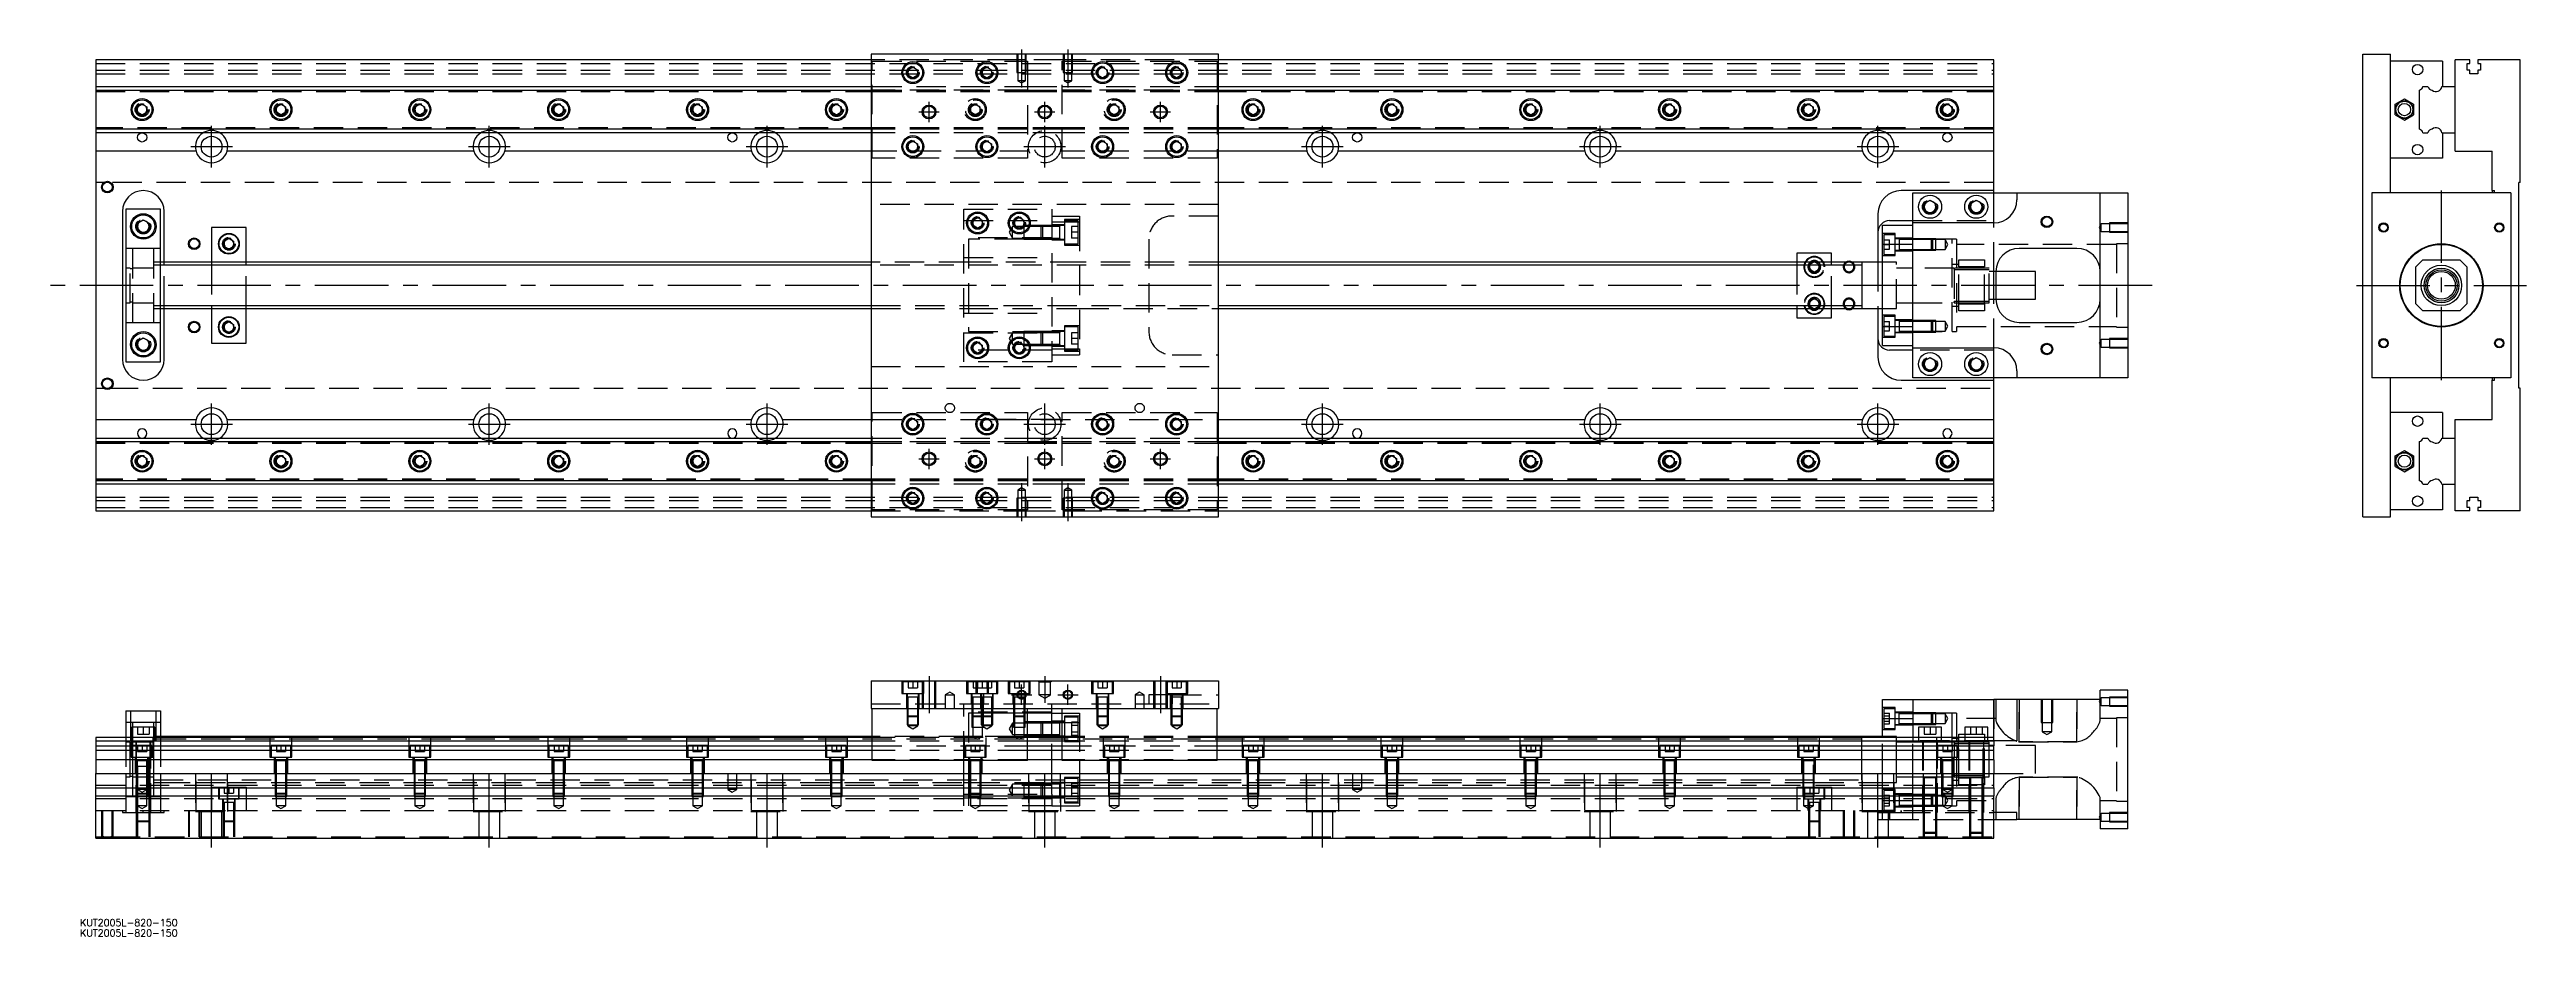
# Model space of a CAD drawing. Extents: x -20 to 1050, y -282 to 102.
import ezdxf

# ---------------------------------------------------------------- set-up
doc = ezdxf.new("R2010")
doc.units = 0
doc.linetypes.add('CENTER', pattern=[50.8, 31.75, -6.35, 6.35, -6.35])
doc.linetypes.add('DASHED', pattern=[19.05, 12.7, -6.35])
doc.layers.get('0').update_dxf_attribs({"linetype": 'CONTINUOUS'})
doc.layers.add('CENTER', color=1, linetype='CENTER')
doc.styles.get("Standard").update_dxf_attribs({"font": 'txt.shx', "height": 3, "bigfont": 'bigfont.shx'})

# ---------------------------------------------------------------- blocks, each defined once
blk = doc.blocks.new('*U2')
at = {"color": 7, "linetype": 'CONTINUOUS'}
blk.add_text('KUT2005L-820-150', height=3, dxfattribs=at).set_placement((-6.8, -281.5))
blk = doc.blocks.new('*U3')
at = {"color": 7, "linetype": 'CONTINUOUS'}
blk.add_text('KUT2005L-820-150', height=3, dxfattribs=at).set_placement((-6.8, -277.1))

msp = doc.modelspace()

# ---------------------------------------------------------------- linework, layer by layer
at = {"color": 7, "linetype": 'CONTINUOUS'}
for p, q in [((0, 97.5), (0, 86)), ((335, 97.5), (0, 97.5)), ((485, 100), (335, 100)), ((335, 100), (335, -100)), ((485, -100), (485, 100)), ((820, 97.5), (485, 97.5)), ((820, 86), (820, 97.5)), ((979.45, -100), (979.45, 100)), ((979.45, 100), (991.45, 100)), ((991.45, 40), (991.45, 100)), ((1013.95, 97), (991.45, 97)), ((1013.95, 97), (1013.95, 86)), ((1019.45, 86), (1019.45, 97.5)), ((1025.75, 97.5), (1019.45, 97.5)), ((1025.75, 96), (1025.75, 97.5)), ((1029.15, 97.5), (1029.15, 96)), ((1047.45, 97.5), (1029.15, 97.5)), ((1047.45, 44.5), (1047.45, 97.5)), ((0, 86), (0, 84.460392)), ((0, 86), (335, 86)), ((351, 93.1547), (353, 94.309402)), ((351, 90.8453), (351, 93.1547)), ((353, 89.690598), (351, 90.8453)), ((353, 94.309402), (355, 93.1547)), ((355, 90.8453), (353, 89.690598)), ((355, 93.1547), (355, 90.8453)), ((383, 93.1547), (385, 94.309402)), ((383, 90.8453), (383, 93.1547)), ((385, 89.690598), (383, 90.8453)), ((385, 94.309402), (387, 93.1547)), ((387, 90.8453), (385, 89.690598)), ((387, 93.1547), (387, 90.8453)), ((433, 93.1547), (435, 94.309402)), ((433, 90.8453), (433, 93.1547)), ((435, 89.690598), (433, 90.8453)), ((435, 94.309402), (437, 93.1547)), ((437, 90.8453), (435, 89.690598)), ((437, 93.1547), (437, 90.8453)), ((465, 93.1547), (467, 94.309402)), ((465, 90.8453), (465, 93.1547)), ((467, 89.690598), (465, 90.8453)), ((467, 94.309402), (469, 93.1547)), ((469, 90.8453), (467, 89.690598)), ((469, 93.1547), (469, 90.8453)), ((485, 86), (820, 86)), ((820, 84.460392), (820, 86)), ((1005.489608, 86), (1007.610392, 86)), ((1013.631934, 86), (1019.45, 86)), ((1019.45, 66), (1019.45, 86)), ((1019.45, 66), (1019.45, 86)), ((1024.6, 96), (1025.75, 96)), ((1024.6, 93), (1024.6, 96)), ((1025.75, 93), (1024.6, 93)), ((1025.75, 91.5), (1025.75, 93)), ((1029.15, 91.5), (1025.75, 91.5)), ((1029.15, 96), (1030.3, 96)), ((1029.15, 93), (1029.15, 91.5)), ((1030.3, 93), (1029.15, 93)), ((1030.3, 96), (1030.3, 93)), ((0, 84.460392), (0, 67.539608)), ((0, 84.460392), (335, 84.460392)), ((18, 77.1547), (20, 78.309402)), ((18, 74.8453), (18, 77.1547)), ((20, 78.309402), (22, 77.1547)), ((22, 77.1547), (22, 74.8453)), ((78, 77.1547), (80, 78.309402)), ((78, 74.8453), (78, 77.1547)), ((80, 78.309402), (82, 77.1547)), ((82, 77.1547), (82, 74.8453)), ((138, 77.1547), (140, 78.309402)), ((138, 74.8453), (138, 77.1547)), ((140, 78.309402), (142, 77.1547)), ((142, 77.1547), (142, 74.8453)), ((198, 77.1547), (200, 78.309402)), ((198, 74.8453), (198, 77.1547)), ((200, 78.309402), (202, 77.1547)), ((202, 77.1547), (202, 74.8453)), ((258, 77.1547), (260, 78.309402)), ((258, 74.8453), (258, 77.1547)), ((260, 78.309402), (262, 77.1547)), ((262, 77.1547), (262, 74.8453)), ((318, 77.1547), (320, 78.309402)), ((318, 74.8453), (318, 77.1547)), ((320, 78.309402), (322, 77.1547)), ((322, 77.1547), (322, 74.8453)), ((485, 84.460392), (820, 84.460392)), ((498, 77.1547), (500, 78.309402)), ((498, 74.8453), (498, 77.1547)), ((500, 78.309402), (502, 77.1547)), ((502, 77.1547), (502, 74.8453)), ((558, 77.1547), (560, 78.309402)), ((558, 74.8453), (558, 77.1547)), ((560, 78.309402), (562, 77.1547)), ((562, 77.1547), (562, 74.8453)), ((618, 77.1547), (620, 78.309402)), ((618, 74.8453), (618, 77.1547)), ((620, 78.309402), (622, 77.1547)), ((622, 77.1547), (622, 74.8453)), ((678, 77.1547), (680, 78.309402)), ((678, 74.8453), (678, 77.1547)), ((680, 78.309402), (682, 77.1547)), ((682, 77.1547), (682, 74.8453)), ((738, 77.1547), (740, 78.309402)), ((738, 74.8453), (738, 77.1547)), ((740, 78.309402), (742, 77.1547)), ((742, 77.1547), (742, 74.8453)), ((798, 77.1547), (800, 78.309402)), ((798, 74.8453), (798, 77.1547)), ((800, 78.309402), (802, 77.1547)), ((802, 77.1547), (802, 74.8453)), ((820, 67.539608), (820, 84.460392)), ((993.450002, 78.309401), (997.450002, 80.618802)), ((993.450002, 73.690599), (993.450002, 78.309401)), ((997.450002, 80.618802), (1001.450002, 78.309401)), ((1001.450002, 78.309401), (1001.450002, 73.690599)), ((1003.95, 67.539608), (1003.95, 84.460392)), ((335, 67.539608), (0, 67.539608)), ((0, 67.539608), (0, 66)), ((335, 66), (0, 66)), ((0, 66), (0, 58)), ((20, 73.690598), (18, 74.8453)), ((22, 74.8453), (20, 73.690598)), ((80, 73.690598), (78, 74.8453)), ((82, 74.8453), (80, 73.690598)), ((140, 73.690598), (138, 74.8453)), ((142, 74.8453), (140, 73.690598)), ((200, 73.690598), (198, 74.8453)), ((202, 74.8453), (200, 73.690598)), ((260, 73.690598), (258, 74.8453)), ((262, 74.8453), (260, 73.690598)), ((320, 73.690598), (318, 74.8453)), ((322, 74.8453), (320, 73.690598)), ((820, 67.539608), (485, 67.539608)), ((820, 66), (485, 66)), ((500, 73.690598), (498, 74.8453)), ((502, 74.8453), (500, 73.690598)), ((560, 73.690598), (558, 74.8453)), ((562, 74.8453), (560, 73.690598)), ((620, 73.690598), (618, 74.8453)), ((622, 74.8453), (620, 73.690598)), ((680, 73.690598), (678, 74.8453)), ((682, 74.8453), (680, 73.690598)), ((740, 73.690598), (738, 74.8453)), ((742, 74.8453), (740, 73.690598)), ((800, 73.690598), (798, 74.8453)), ((802, 74.8453), (800, 73.690598)), ((820, 66), (820, 67.539608)), ((820, 58), (820, 66)), ((993.450002, 73.690599), (997.450002, 71.381198)), ((997.450002, 71.381198), (1001.450002, 73.690599)), ((1005.489608, 66), (1007.610392, 66)), ((1013.631934, 66), (1019.45, 66)), ((1013.95, 66), (1013.95, 55)), ((1019.45, 58), (1019.45, 66)), ((43.291796, 58), (0, 58)), ((0, 58), (0, -58)), ((163.291796, 58), (56.708204, 58)), ((283.291796, 58), (176.708204, 58)), ((335, 58), (296.708204, 58)), ((351, 61.1547), (353, 62.309402)), ((351, 58.8453), (351, 61.1547)), ((353, 57.690598), (351, 58.8453)), ((353, 62.309402), (355, 61.1547)), ((355, 58.8453), (353, 57.690598)), ((355, 61.1547), (355, 58.8453)), ((383, 61.1547), (385, 62.309402)), ((383, 58.8453), (383, 61.1547)), ((385, 57.690598), (383, 58.8453)), ((385, 62.309402), (387, 61.1547)), ((387, 58.8453), (385, 57.690598)), ((387, 61.1547), (387, 58.8453)), ((433, 61.1547), (435, 62.309402)), ((433, 58.8453), (433, 61.1547)), ((435, 57.690598), (433, 58.8453)), ((435, 62.309402), (437, 61.1547)), ((437, 58.8453), (435, 57.690598)), ((437, 61.1547), (437, 58.8453)), ((465, 61.1547), (467, 62.309402)), ((465, 58.8453), (465, 61.1547)), ((467, 57.690598), (465, 58.8453)), ((467, 62.309402), (469, 61.1547)), ((469, 58.8453), (467, 57.690598)), ((469, 61.1547), (469, 58.8453)), ((523.291796, 58), (485, 58)), ((643.291796, 58), (536.708204, 58)), ((763.291796, 58), (656.708204, 58)), ((820, 58), (776.708204, 58)), ((820, 41), (820, 58)), ((1013.95, 55), (991.45, 55)), ((1019.45, 58), (1035.45, 58)), ((1035.45, 41), (1035.45, 58)), ((1047.45, 44.5), (1046.95, 44.5)), ((1046.95, -44.5), (1046.95, 44.5)), ((28, 33), (13, 33)), ((13, 33), (13, -33)), ((28, -33), (28, 33)), ((820, 41), (780, 41)), ((785, 27), (785, 40)), ((785, 40), (830, 40)), ((790, 35.443376), (792.5, 36.886752)), ((790, 32.556624), (790, 35.443376)), ((792.5, 31.113248), (790, 32.556624)), ((792.5, 36.886752), (795, 35.443376)), ((795, 32.556624), (792.5, 31.113248)), ((795, 35.443376), (795, 32.556624)), ((810, 35.443376), (812.5, 36.886752)), ((810, 32.556624), (810, 35.443376)), ((812.5, 31.113248), (810, 32.556624)), ((812.5, 36.886752), (815, 35.443376)), ((815, 32.556624), (812.5, 31.113248)), ((815, 35.443376), (815, 32.556624)), ((820, 40), (820, 41)), ((830, 40), (830, 37)), ((830, 40), (866, 40)), ((866, -40), (866, 40)), ((866, 40), (878, 40)), ((878, 40), (878, -40)), ((983.45, 40), (983.45, -40)), ((1043.45, 40), (983.45, 40)), ((1035.45, 41), (1036.45, 41)), ((1035.45, 41), (1035.45, 40)), ((1036.45, 40), (1036.45, 41)), ((1043.45, 40), (1043.45, -40)), ((11.5, 32), (11.5, -32)), ((18, 26.943376), (20.5, 28.386752)), ((18, 24.056624), (18, 26.943376)), ((20.5, 22.613248), (18, 24.056624)), ((20.5, 28.386752), (23, 26.943376)), ((23, 24.056624), (20.5, 22.613248)), ((23, 26.943376), (23, 24.056624)), ((29.5, 10), (29.5, 32)), ((50, 25), (50, 10)), ((65, 25), (50, 25)), ((65, 10), (65, 25)), ((379, 28.1547), (381, 29.309402)), ((379, 25.8453), (379, 28.1547)), ((381, 24.690598), (379, 25.8453)), ((381, 29.309402), (383, 28.1547)), ((383, 25.8453), (381, 24.690598)), ((383, 28.1547), (383, 25.8453)), ((397, 28.1547), (399, 29.309402)), ((397, 25.8453), (397, 28.1547)), ((399, 24.690598), (397, 25.8453)), ((399, 29.309402), (401, 28.1547)), ((401, 25.8453), (399, 24.690598)), ((401, 28.1547), (401, 25.8453)), ((770, 31), (770, 10)), ((772, 17.78342), (772, 26)), ((772, 26), (785, 26)), ((775, 28), (785, 28)), ((820, 27), (785, 27)), ((785, 17.78342), (785, 27)), ((55.5, 19.1547), (57.5, 20.309402)), ((55.5, 16.8453), (55.5, 19.1547)), ((57.5, 15.690598), (55.5, 16.8453)), ((57.5, 20.309402), (59.5, 19.1547)), ((59.5, 16.8453), (57.5, 15.690598)), ((59.5, 19.1547), (59.5, 16.8453)), ((416.5, 19.949668), (416.5, 19.950696)), ((735, 14), (735, 10)), ((750, 14), (735, 14)), ((750, 10), (750, 14)), ((772, -17.78342), (772, 17.78342)), ((772, 17.78342), (785, 17.78342)), ((785, -17.78342), (785, 17.78342)), ((785, -17.78342), (785, 17.78342)), ((856, 16), (831, 16)), ((1005.45, 11), (1002.45, 8)), ((1005.45, 11), (1021.45, 11)), ((1024.45, 8), (1021.45, 11)), ((335, 10), (28, 10)), ((763, 10), (485, 10)), ((741.964102, 10), (742.5, 10.309402)), ((742.5, 10.309402), (743.035898, 10)), ((763, 10.000006), (763, -10.000006)), ((772, 10), (763, 10)), ((821, 6), (821, -6)), ((838, 6), (821, 6)), ((838, -6), (838, 6)), ((1002.45, -8), (1002.45, 8)), ((1024.45, 8), (1024.45, -8)), ((28, -10), (335, -10)), ((29.5, -32), (29.5, -10)), ((50, -10), (50, -25)), ((65, -25), (65, -10)), ((485, -10), (763, -10)), ((735, -10), (735, -14)), ((742.5, -10.309402), (741.964102, -10)), ((743.035898, -10), (742.5, -10.309402)), ((750, -14), (750, -10)), ((763, -10), (772, -10)), ((770, -10), (770, -31)), ((821, -6), (838, -6)), ((1002.45, -8), (1005.45, -11)), ((1021.45, -11), (1024.45, -8)), ((55.5, -16.8453), (57.5, -15.690598)), ((55.5, -19.1547), (55.5, -16.8453)), ((57.5, -20.309402), (55.5, -19.1547)), ((57.5, -15.690598), (59.5, -16.8453)), ((59.5, -19.1547), (57.5, -20.309402)), ((59.5, -16.8453), (59.5, -19.1547)), ((735, -14), (750, -14)), ((772, -17.78342), (785, -17.78342)), ((772, -26), (772, -17.78342)), ((785, -27), (785, -17.78342)), ((831, -16), (856, -16)), ((1021.45, -11), (1005.45, -11)), ((18, -24.056624), (20.5, -22.613248)), ((18, -26.943376), (18, -24.056624)), ((20.5, -28.386752), (18, -26.943376)), ((20.5, -22.613248), (23, -24.056624)), ((23, -26.943376), (20.5, -28.386752)), ((23, -24.056624), (23, -26.943376)), ((50, -25), (65, -25)), ((379, -25.8453), (381, -24.690598)), ((379, -28.1547), (379, -25.8453)), ((381, -29.309402), (379, -28.1547)), ((381, -24.690598), (383, -25.8453)), ((383, -28.1547), (381, -29.309402)), ((383, -25.8453), (383, -28.1547)), ((397, -25.8453), (399, -24.690598)), ((397, -28.1547), (397, -25.8453)), ((399, -29.309402), (397, -28.1547)), ((399, -24.690598), (401, -25.8453)), ((401, -28.1547), (399, -29.309402)), ((401, -25.8453), (401, -28.1547)), ((416.5, -25.949678), (416.5, -25.94865)), ((772, -26), (785, -26)), ((785, -28), (775, -28)), ((785, -27), (820, -27)), ((785, -40), (785, -27)), ((790, -32.556624), (792.5, -31.113248)), ((792.5, -31.113248), (795, -32.556624)), ((810, -32.556624), (812.5, -31.113248)), ((812.5, -31.113248), (815, -32.556624)), ((986.55, -24.499994), (986.55, -24.500852)), ((13, -33), (28, -33)), ((780, -41), (820, -41)), ((830, -40), (785, -40)), ((790, -35.443376), (790, -32.556624)), ((792.5, -36.886752), (790, -35.443376)), ((795, -35.443376), (792.5, -36.886752)), ((795, -32.556624), (795, -35.443376)), ((810, -35.443376), (810, -32.556624)), ((812.5, -36.886752), (810, -35.443376)), ((815, -35.443376), (812.5, -36.886752)), ((815, -32.556624), (815, -35.443376)), ((820, -41), (820, -40)), ((820, -58), (820, -41)), ((830, -37), (830, -40)), ((866, -40), (830, -40)), ((878, -40), (866, -40)), ((1043.45, -40), (983.45, -40)), ((991.45, -100), (991.45, -40)), ((1035.45, -40), (1035.45, -41)), ((1035.45, -41), (1036.45, -41)), ((1035.45, -58), (1035.45, -41)), ((1036.45, -41), (1036.45, -40)), ((1047.45, -44.5), (1046.95, -44.5)), ((1047.45, -97.5), (1047.45, -44.5)), ((0, -58), (0, -66)), ((0, -58), (43.291796, -58)), ((56.708204, -58), (163.291796, -58)), ((176.708204, -58), (283.291796, -58)), ((296.708204, -58), (335, -58)), ((351, -58.8453), (353, -57.690598)), ((351, -61.1547), (351, -58.8453)), ((353, -62.309402), (351, -61.1547)), ((353, -57.690598), (355, -58.8453)), ((355, -61.1547), (353, -62.309402)), ((355, -58.8453), (355, -61.1547)), ((383, -58.8453), (385, -57.690598)), ((383, -61.1547), (383, -58.8453)), ((385, -62.309402), (383, -61.1547)), ((385, -57.690598), (387, -58.8453)), ((387, -61.1547), (385, -62.309402)), ((387, -58.8453), (387, -61.1547)), ((433, -58.8453), (435, -57.690598)), ((433, -61.1547), (433, -58.8453)), ((435, -62.309402), (433, -61.1547)), ((435, -57.690598), (437, -58.8453)), ((437, -61.1547), (435, -62.309402)), ((437, -58.8453), (437, -61.1547)), ((465, -58.8453), (467, -57.690598)), ((465, -61.1547), (465, -58.8453)), ((467, -62.309402), (465, -61.1547)), ((467, -57.690598), (469, -58.8453)), ((469, -61.1547), (467, -62.309402)), ((469, -58.8453), (469, -61.1547)), ((485, -58), (523.291796, -58)), ((536.708204, -58), (643.291796, -58)), ((656.708204, -58), (763.291796, -58)), ((776.708204, -58), (820, -58)), ((820, -66), (820, -58)), ((1013.95, -55), (991.45, -55)), ((1013.95, -55), (1013.95, -66)), ((1019.45, -66), (1019.45, -58)), ((1019.45, -58), (1035.45, -58)), ((0, -66), (0, -67.539608)), ((0, -66), (335, -66)), ((0, -67.539608), (0, -84.460392)), ((0, -67.539608), (335, -67.539608)), ((18, -74.8453), (20, -73.690598)), ((18, -77.1547), (18, -74.8453)), ((20, -73.690598), (22, -74.8453)), ((22, -74.8453), (22, -77.1547)), ((78, -74.8453), (80, -73.690598)), ((78, -77.1547), (78, -74.8453)), ((80, -73.690598), (82, -74.8453)), ((82, -74.8453), (82, -77.1547)), ((138, -74.8453), (140, -73.690598)), ((138, -77.1547), (138, -74.8453)), ((140, -73.690598), (142, -74.8453)), ((142, -74.8453), (142, -77.1547)), ((198, -74.8453), (200, -73.690598)), ((198, -77.1547), (198, -74.8453)), ((200, -73.690598), (202, -74.8453)), ((202, -74.8453), (202, -77.1547)), ((258, -74.8453), (260, -73.690598)), ((258, -77.1547), (258, -74.8453)), ((260, -73.690598), (262, -74.8453)), ((262, -74.8453), (262, -77.1547)), ((318, -74.8453), (320, -73.690598)), ((318, -77.1547), (318, -74.8453)), ((320, -73.690598), (322, -74.8453)), ((322, -74.8453), (322, -77.1547)), ((485, -66), (820, -66)), ((485, -67.539608), (820, -67.539608)), ((498, -74.8453), (500, -73.690598)), ((498, -77.1547), (498, -74.8453)), ((500, -73.690598), (502, -74.8453)), ((502, -74.8453), (502, -77.1547)), ((558, -74.8453), (560, -73.690598)), ((558, -77.1547), (558, -74.8453)), ((560, -73.690598), (562, -74.8453)), ((562, -74.8453), (562, -77.1547)), ((618, -74.8453), (620, -73.690598)), ((618, -77.1547), (618, -74.8453)), ((620, -73.690598), (622, -74.8453)), ((622, -74.8453), (622, -77.1547)), ((678, -74.8453), (680, -73.690598)), ((678, -77.1547), (678, -74.8453)), ((680, -73.690598), (682, -74.8453)), ((682, -74.8453), (682, -77.1547)), ((738, -74.8453), (740, -73.690598)), ((738, -77.1547), (738, -74.8453)), ((740, -73.690598), (742, -74.8453)), ((742, -74.8453), (742, -77.1547)), ((798, -74.8453), (800, -73.690598)), ((798, -77.1547), (798, -74.8453)), ((800, -73.690598), (802, -74.8453)), ((802, -74.8453), (802, -77.1547)), ((820, -67.539608), (820, -66)), ((820, -84.460392), (820, -67.539608)), ((993.450002, -73.690599), (997.450002, -71.381198)), ((993.450002, -78.309401), (993.450002, -73.690599)), ((997.450002, -71.381198), (1001.450002, -73.690599)), ((1001.450002, -73.690599), (1001.450002, -78.309401)), ((1003.95, -84.460392), (1003.95, -67.539608)), ((1005.489608, -66), (1007.610392, -66)), ((1013.631934, -66), (1019.45, -66)), ((1019.45, -86), (1019.45, -66)), ((1019.45, -86), (1019.45, -66)), ((0, -84.460392), (0, -86)), ((335, -84.460392), (0, -84.460392)), ((20, -78.309402), (18, -77.1547)), ((22, -77.1547), (20, -78.309402)), ((80, -78.309402), (78, -77.1547)), ((82, -77.1547), (80, -78.309402)), ((140, -78.309402), (138, -77.1547)), ((142, -77.1547), (140, -78.309402)), ((200, -78.309402), (198, -77.1547)), ((202, -77.1547), (200, -78.309402)), ((260, -78.309402), (258, -77.1547)), ((262, -77.1547), (260, -78.309402)), ((320, -78.309402), (318, -77.1547)), ((322, -77.1547), (320, -78.309402)), ((820, -84.460392), (485, -84.460392)), ((500, -78.309402), (498, -77.1547)), ((502, -77.1547), (500, -78.309402)), ((560, -78.309402), (558, -77.1547)), ((562, -77.1547), (560, -78.309402)), ((620, -78.309402), (618, -77.1547)), ((622, -77.1547), (620, -78.309402)), ((680, -78.309402), (678, -77.1547)), ((682, -77.1547), (680, -78.309402)), ((740, -78.309402), (738, -77.1547)), ((742, -77.1547), (740, -78.309402)), ((800, -78.309402), (798, -77.1547)), ((802, -77.1547), (800, -78.309402)), ((820, -86), (820, -84.460392)), ((993.450002, -78.309401), (997.450002, -80.618802)), ((997.450002, -80.618802), (1001.450002, -78.309401)), ((335, -86), (0, -86)), ((0, -86), (0, -97.5)), ((351, -90.8453), (353, -89.690598)), ((351, -93.1547), (351, -90.8453)), ((353, -94.309402), (351, -93.1547)), ((353, -89.690598), (355, -90.8453)), ((355, -93.1547), (353, -94.309402)), ((355, -90.8453), (355, -93.1547)), ((383, -90.8453), (385, -89.690598)), ((383, -93.1547), (383, -90.8453)), ((385, -94.309402), (383, -93.1547)), ((385, -89.690598), (387, -90.8453)), ((387, -93.1547), (385, -94.309402)), ((387, -90.8453), (387, -93.1547)), ((433, -90.8453), (435, -89.690598)), ((433, -93.1547), (433, -90.8453)), ((435, -94.309402), (433, -93.1547)), ((435, -89.690598), (437, -90.8453)), ((437, -93.1547), (435, -94.309402)), ((437, -90.8453), (437, -93.1547)), ((465, -90.8453), (467, -89.690598)), ((465, -93.1547), (465, -90.8453)), ((467, -94.309402), (465, -93.1547)), ((467, -89.690598), (469, -90.8453)), ((469, -93.1547), (467, -94.309402)), ((469, -90.8453), (469, -93.1547)), ((820, -86), (485, -86)), ((820, -97.5), (820, -86)), ((1005.489608, -86), (1007.610392, -86)), ((1013.631934, -86), (1019.45, -86)), ((1013.95, -86), (1013.95, -97)), ((1019.45, -97.5), (1019.45, -86)), ((1024.6, -93), (1025.75, -93)), ((1024.6, -96), (1024.6, -93)), ((1025.75, -96), (1024.6, -96)), ((1025.75, -91.5), (1029.15, -91.5)), ((1025.75, -93), (1025.75, -91.5)), ((1025.75, -97.5), (1025.75, -96)), ((1029.15, -91.5), (1029.15, -93)), ((1029.15, -93), (1030.3, -93)), ((1029.15, -96), (1029.15, -97.5)), ((1030.3, -96), (1029.15, -96)), ((1030.3, -93), (1030.3, -96)), ((0, -97.5), (335, -97.5)), ((335, -100), (485, -100)), ((485, -97.5), (820, -97.5)), ((979.45, -100), (991.45, -100)), ((1013.95, -97), (991.45, -97)), ((1025.75, -97.5), (1019.45, -97.5)), ((1047.45, -97.5), (1029.15, -97.5)), ((335, -170.98), (335, -182.98)), ((335, -170.98), (485, -170.98)), ((485, -170.98), (485, -182.98)), ((401.500006, -178.08), (401.229838, -178.08)), ((772, -187.19658), (772, -178.98)), ((772, -178.98), (785, -178.98)), ((785, -178.98), (820, -178.98)), ((785, -178.98), (785, -195.48)), ((820, -195.48), (820, -178.98)), ((830, -178.98), (820, -178.98)), ((830, -178.98), (830, -196.98)), ((866, -178.98), (830, -178.98)), ((866, -178.98), (866, -174.98)), ((878, -174.98), (866, -174.98)), ((878, -234.98), (878, -174.98)), ((13, -183.98), (28, -183.98)), ((13, -183.98), (13, -195.48)), ((28, -183.98), (28, -195.48)), ((335, -182.98), (485, -182.98)), ((335.5, -205.48), (335.5, -182.98)), ((402.5, -205.48), (402.5, -182.98)), ((413, -195.48), (413, -182.98)), ((413, -184.98), (417.5, -184.98)), ((417.5, -205.48), (417.5, -182.98)), ((484.5, -205.48), (484.5, -182.98)), ((772, -187.19658), (785, -187.19658)), ((772, -195.48), (772, -187.19658)), ((779.1, -184.802326), (779.1, -184.803182)), ((797.5, -190.98), (787.5, -190.98)), ((787.5, -190.98), (787.5, -195.48)), ((797.5, -195.48), (797.5, -190.98)), ((817.5, -190.98), (807.5, -190.98)), ((807.5, -190.98), (807.5, -195.48)), ((817.5, -195.48), (817.5, -190.98)), ((0, -195.48), (0, -197.019608)), ((335.5, -195.48), (0, -195.48)), ((335.5, -197.019608), (0, -197.019608)), ((0, -197.019608), (0, -199.140392)), ((0, -199.140392), (335.5, -199.140392)), ((0, -199.140392), (0, -201.050532)), ((335.5, -201.050532), (0, -201.050532)), ((0, -201.050532), (0, -205.161934)), ((335.5, -194.98), (28, -194.98)), ((417.5, -195.48), (402.5, -195.48)), ((417.5, -197.019608), (402.5, -197.019608)), ((402.5, -199.140392), (417.5, -199.140392)), ((417.5, -201.050532), (402.5, -201.050532)), ((763, -194.98), (484.5, -194.98)), ((820, -195.48), (484.5, -195.48)), ((820, -197.019608), (484.5, -197.019608)), ((484.5, -199.140392), (820, -199.140392)), ((820, -201.050532), (484.5, -201.050532)), ((763, -194.98), (762.995, -194.98)), ((763, -194.979994), (763, -195.48)), ((763, -194.980502), (763, -194.98)), ((763.005, -194.98), (763, -194.98)), ((772, -194.98), (763, -194.98)), ((763, -195.477168), (763, -194.980502)), ((820, -197.019608), (820, -195.48)), ((830, -196.98), (820, -196.98)), ((820, -197.019608), (820, -199.140392)), ((820, -201.050532), (820, -199.140392)), ((820, -205.161934), (820, -201.050532)), ((0, -205.161934), (0, -210.98)), ((335.5, -205.161934), (0, -205.161934)), ((0, -210.98), (820, -210.98)), ((0, -217.28), (0, -210.98)), ((17.9, -207.98), (17.499994, -207.98)), ((23, -217.28), (23, -210.98002)), ((402.5, -205.48), (335.5, -205.48)), ((417.5, -205.161934), (402.5, -205.161934)), ((484.5, -205.48), (417.5, -205.48)), ((820, -205.161934), (484.5, -205.161934)), ((815.500006, -212.98), (809.499994, -212.98)), ((810, -212.98), (810, -220.68)), ((815, -220.68), (815, -212.98)), ((820, -205.161934), (820, -210.98)), ((820, -217.28), (820, -210.98)), ((0, -217.28), (820, -217.28)), ((0, -220.68), (0, -217.28)), ((0, -220.68), (820, -220.68)), ((0, -238.98), (0, -220.68)), ((18, -220.68), (18, -220.98)), ((22.1, -219.98), (22.1, -217.28)), ((779.1, -220.157664), (779.1, -220.55767)), ((779.1, -220.55767), (779.1, -220.68)), ((779.1, -222.515624), (779.1, -222.799714)), ((810, -220.68), (810, -227.97998)), ((815, -227.97998), (815, -220.68)), ((820, -217.28), (820, -220.68)), ((820, -238.98), (820, -220.68)), ((779.1, -224.75767), (779.1, -225.157674)), ((810, -227.98), (810, -236.98)), ((815, -236.98), (815, -227.98)), ((830, -227.98), (820, -227.98)), ((820, -230.98), (830, -230.98)), ((830, -230.98), (830, -227.98)), ((866, -230.98), (830, -230.98)), ((866, -230.98), (866, -234.98)), ((878, -234.98), (866, -234.98)), ((0, -238.98), (820, -238.98))]:
    msp.add_line(p, q, dxfattribs=at)
at = {"color": 3, "linetype": 'DASHED'}
for p, q in [((398.000006, 97.5), (335, 97.5)), ((335.5, 97), (402.5, 97)), ((335.5, 55), (335.5, 97)), ((398.000006, 100), (398.000006, 92)), ((401.999994, 97.5), (398.000006, 97.5)), ((398.35, 100), (398.35, 92)), ((401.65, 92), (401.65, 100)), ((401.999994, 92), (401.999994, 100)), ((418.000006, 97.5), (401.999994, 97.5)), ((402.5, 97), (402.5, 55)), ((417.5, 97), (484.5, 97)), ((417.5, 55), (417.5, 97)), ((418.000006, 100), (418.000006, 92)), ((421.999994, 97.5), (418.000006, 97.5)), ((418.35, 100), (418.35, 92)), ((421.65, 92), (421.65, 100)), ((421.999994, 92), (421.999994, 100)), ((485, 97.5), (421.999994, 97.5)), ((484.5, 97), (484.5, 55)), ((0, 96), (820, 96)), ((0, 93), (820, 93)), ((0, 91.5), (820, 91.5)), ((335, 86), (335.5, 86)), ((335.5, 86), (402.5, 86)), ((355.483582, 92.286038), (355.5, 92)), ((387.483582, 92.286038), (387.5, 92)), ((398.000006, 92), (401.999994, 92)), ((398.35, 92), (398.35, 88.5)), ((401.65, 88.5), (398.35, 88.5)), ((398.35, 88.5), (400, 87.547372)), ((400, 87.547372), (401.65, 88.5)), ((401.65, 88.5), (401.65, 92)), ((402.5, 86), (417.5, 86)), ((417.5, 86), (484.5, 86)), ((418.000006, 92), (421.999994, 92)), ((418.35, 92), (418.35, 88.5)), ((421.65, 88.5), (418.35, 88.5)), ((418.35, 88.5), (420, 87.547372)), ((420, 87.547372), (421.65, 88.5)), ((421.65, 88.5), (421.65, 92)), ((432.5, 92), (432.518502, 92.303588)), ((464.5, 92), (464.512884, 92.253488)), ((484.5, 86), (485, 86)), ((0, 84.403994), (335.5, 84.403994)), ((0, 83.8), (335.5, 83.8)), ((17.5, 76), (17.534018, 76.411016)), ((82.483582, 76.286038), (82.5, 76)), ((142.483582, 76.286038), (142.5, 76)), ((202.483582, 76.286038), (202.5, 76)), ((262.483582, 76.286038), (262.5, 76)), ((322.483582, 76.286038), (322.5, 76)), ((335, 84.460392), (335.5, 84.460392)), ((335.5, 84.460392), (402.5, 84.460392)), ((402.5, 84.403994), (335.5, 84.403994)), ((335.5, 83.8), (402.5, 83.8)), ((378, 77.1547), (380, 78.309402)), ((378, 74.8453), (378, 77.1547)), ((380, 78.309402), (382, 77.1547)), ((382, 77.1547), (382, 74.8453)), ((382.483582, 76.286038), (382.5, 76)), ((402.5, 84.460392), (417.5, 84.460392)), ((402.5, 84.403994), (417.5, 84.403994)), ((402.5, 83.8), (417.5, 83.8)), ((417.5, 84.460392), (484.5, 84.460392)), ((484.5, 84.403994), (417.5, 84.403994)), ((417.5, 83.8), (484.5, 83.8)), ((437.5, 76), (437.534018, 76.411016)), ((438, 77.1547), (440, 78.309402)), ((438, 74.8453), (438, 77.1547)), ((440, 78.309402), (442, 77.1547)), ((442, 77.1547), (442, 74.8453)), ((484.5, 84.460392), (485, 84.460392)), ((484.5, 84.403994), (820, 84.403994)), ((484.5, 83.8), (820, 83.8)), ((502.483582, 76.286038), (502.5, 76)), ((562.483582, 76.286038), (562.5, 76)), ((622.483582, 76.286038), (622.5, 76)), ((682.483582, 76.286038), (682.5, 76)), ((737.5, 76), (737.534018, 76.411016)), ((802.483582, 76.286038), (802.5, 76)), ((335.5, 68.2), (0, 68.2)), ((335.5, 67.596006), (0, 67.596006)), ((335.5, 67.539608), (335, 67.539608)), ((335.5, 66), (335, 66)), ((402.5, 68.2), (335.5, 68.2)), ((402.5, 67.596006), (335.5, 67.596006)), ((402.5, 67.539608), (335.5, 67.539608)), ((402.5, 66), (335.5, 66)), ((380, 73.690598), (378, 74.8453)), ((382, 74.8453), (380, 73.690598)), ((417.5, 68.2), (402.5, 68.2)), ((417.5, 67.596006), (402.5, 67.596006)), ((417.5, 67.539608), (402.5, 67.539608)), ((417.5, 66), (402.5, 66)), ((484.5, 68.2), (417.5, 68.2)), ((484.5, 67.596006), (417.5, 67.596006)), ((484.5, 67.539608), (417.5, 67.539608)), ((484.5, 66), (417.5, 66)), ((440, 73.690598), (438, 74.8453)), ((442, 74.8453), (440, 73.690598)), ((820, 68.2), (484.5, 68.2)), ((820, 67.596006), (484.5, 67.596006)), ((485, 67.539608), (484.5, 67.539608)), ((485, 66), (484.5, 66)), ((335.5, 58), (335, 58)), ((403.291796, 58), (335.5, 58)), ((402.5, 55), (335.5, 55)), ((355.483582, 60.286038), (355.5, 60)), ((387.483582, 60.286038), (387.5, 60)), ((484.5, 58), (416.708204, 58)), ((484.5, 55), (417.5, 55)), ((432.5, 60), (432.518502, 60.303588)), ((464.5, 60), (464.512884, 60.253488)), ((485, 58), (484.5, 58)), ((4.359688, 44.5), (0, 44.5)), ((820, 44.5), (5.640312, 44.5)), ((485, 35), (335, 35)), ((375, -33), (375, 33)), ((375, 33), (413, 33)), ((413, 33), (413, -33)), ((795.477798, 34.364306), (795.5, 34)), ((815.477798, 34.364306), (815.5, 34)), ((820, 28), (820, 40)), ((23.477798, 25.864306), (23.5, 25.5)), ((375, 28), (413, 28)), ((378.5, 27), (378.518502, 27.303588)), ((396, 25.449674), (394.556624, 22.949674)), ((394.556624, 22.949674), (396, 20.449674)), ((396, 20.449674), (396, 25.449674)), ((397.583494, 25.449674), (396, 25.449674)), ((397.59475, 25.439464), (397.583494, 25.449674)), ((400.416436, 25.449674), (397.583494, 25.449674)), ((400.416506, 25.449674), (400.32061, 25.367214)), ((401, 25.449674), (400.416436, 25.449674)), ((401.268656, 25.949668), (401, 25.949668)), ((401, 25.8453), (401, 25.5)), ((401, 25.5), (401, 25.112542)), ((408.49998, 25.449674), (401, 25.449674)), ((401, 25.112542), (401, 23.25)), ((401, 23.25), (401, 22.691578)), ((401, 22.691578), (401, 19.949678)), ((401.541516, 25.949668), (401.268656, 25.949668)), ((401.483582, 27.286038), (401.5, 27)), ((403.118168, 25.949668), (401.541516, 25.949668)), ((403.632418, 25.949668), (403.118168, 25.949668)), ((408.99998, 25.949668), (403.632418, 25.949668)), ((409, 25.949674), (408.5, 25.449674)), ((408.5, 20.449674), (408.5, 25.449674)), ((413, 25.449674), (408.5, 25.449674)), ((413, 25.949668), (408.999994, 25.949668)), ((409, 25.949674), (409, 19.949674)), ((413, 25.949674), (409, 25.949674)), ((413, 30), (425, 30)), ((413, 27.495454), (425, 27.495454)), ((418.5, 26.249674), (413, 26.249674)), ((416.505, 25.949674), (413.00002, 25.949674)), ((416.5, 25.449674), (413.00002, 25.449674)), ((418.5, 25.949674), (416.495, 25.949674)), ((416.5, 25.599876), (416.5, 25.949674)), ((416.5, 25.949674), (416.5, 25.599876)), ((416.5, 20.29947), (416.5, 25.599876)), ((418.5, 28.449674), (418.5, 17.449674)), ((425, 28.449674), (418.5, 28.449674)), ((424.5, 27.949674), (418.5, 27.949674)), ((421.5, 25.449674), (421.5, 22.949674)), ((424.5, 25.449674), (421.5, 25.449674)), ((424.5, 22.949674), (421.5, 22.949674)), ((421.5, 22.949674), (421.5, 20.449674)), ((424.5, 17.949674), (424.5, 27.949674)), ((425, 30), (425, 27.495454)), ((425, 27.495454), (425, -27.495454)), ((485, 30), (465, 30)), ((777.5, 22.42767), (772, 22.42767)), ((772.5, 21.92767), (772.5, 13.42767)), ((777.5, 21.92767), (772.5, 21.92767)), ((777.5, 12.92767), (777.5, 22.42767)), ((785, 28), (820, 28)), ((785, 17.78342), (785, 26)), ((820, 27), (820, 28)), ((820, 6), (820, 27)), ((866.5, 26.65), (865.547372, 25)), ((865.547372, 25), (866.5, 23.35)), ((866.5, 23.35), (866.5, 26.65)), ((870, 26.65), (866.5, 26.65)), ((866.5, 23.35), (870, 23.35)), ((870, 26.999994), (870, 23.000006)), ((878, 26.999994), (870, 26.999994)), ((878, 26.65), (870, 26.65)), ((870, 23.35), (878, 23.35)), ((870, 23.000006), (878, 23.000006)), ((16, 16), (13, 16)), ((16, -16), (16, 16)), ((25, 16), (16, 16)), ((25, -16), (25, 16)), ((28, 16), (25, 16)), ((55, 18), (55.012884, 18.253488)), ((413, 20.5), (375, 20.5)), ((375, 12), (413, 12)), ((377, 20), (377, -20)), ((401, 20), (377, 20)), ((396, 20.449674), (401, 20.449674)), ((401, 20.449674), (408.49998, 20.449674)), ((408.949674, 20), (401, 20)), ((401, 19.949678), (408.99998, 19.949678)), ((408.5, 20.449674), (413, 20.449674)), ((408.5, 20.449674), (409, 19.949674)), ((413, 20), (408.949674, 20)), ((408.999994, 19.949678), (413, 19.949678)), ((409, 19.949674), (413, 19.949674)), ((413, 19.649674), (418.5, 19.649674)), ((413.00002, 20.449674), (416.5, 20.449674)), ((413.00002, 19.949674), (416.505, 19.949674)), ((416.495, 19.949674), (418.5, 19.949674)), ((416.5, 19.949674), (416.5, 20.29947)), ((416.5, 20.29947), (416.5, 19.949674)), ((418.5, 17.949674), (424.5, 17.949674)), ((418.5, 17.449674), (425, 17.449674)), ((424.5, 20.449674), (421.5, 20.449674)), ((455, 20), (455, -20)), ((772, 12.92767), (777.5, 12.92767)), ((772.5, 19.67767), (775, 19.67767)), ((772.5, 17.67767), (775, 17.67767)), ((772.5, 15.67767), (775, 15.67767)), ((772.5, 13.42767), (777.5, 13.42767)), ((775, 17.67767), (775, 19.67767)), ((775, 15.67767), (775, 17.67767)), ((785, 20.42767), (777.5, 20.42767)), ((779.1, 20.17767), (777.5, 20.17767)), ((777.5, 15.17767), (779.1, 15.17767)), ((777.5, 14.92767), (785, 14.92767)), ((779.1, 20.17767), (779.095, 20.17767)), ((779.095, 15.17767), (779.1, 15.17767)), ((779.1, 20.17767), (779.1, 19.92022)), ((779.105, 20.17767), (779.1, 20.17767)), ((784.99998, 20.17767), (779.1, 20.17767)), ((779.1, 19.92022), (779.1, 15.435068)), ((784.99998, 19.77767), (779.1, 19.77767)), ((779.1, 15.57767), (784.99998, 15.57767)), ((779.1, 15.435068), (779.1, 15.17767)), ((779.1, 15.17767), (779.105, 15.17767)), ((779.1, 15.17767), (784.99998, 15.17767)), ((793.1, 20.17767), (785, 20.17767)), ((793.1, 20.177664), (785, 20.177664)), ((802, 20), (785, 20)), ((793.5, 19.77767), (785, 19.77767)), ((785, 15.57767), (793.5, 15.57767)), ((785, 15.177674), (793.1, 15.177674)), ((785, 15.17767), (793.1, 15.17767)), ((793.1, 15.17767), (793.1, 20.17767)), ((793.5, 19.77767), (793.1, 20.17767)), ((793.1, 15.17767), (793.5, 15.57767)), ((795, 20.177664), (793.10002, 20.177664)), ((793.10002, 15.177674), (795, 15.177674)), ((793.5, 19.77767), (793.5, 15.57767)), ((795, 19.77767), (793.50002, 19.77767)), ((793.50002, 15.57767), (795, 15.57767)), ((795, 15.177674), (795, 20.177664)), ((799, 19.77767), (795, 19.77767)), ((795, 15.57767), (799, 15.57767)), ((799, 19.77767), (799, 15.57767)), ((800.212436, 17.67767), (799, 19.77767)), ((799, 15.57767), (800.212436, 17.67767)), ((802, -20), (802, 20)), ((804, 20), (802, 20)), ((804, 20), (804, -20)), ((873, 17.75), (804, 17.75)), ((805, 11), (816, 11)), ((805, 8), (805, 11)), ((816, 11), (816, 8)), ((873, 18), (873, -18)), ((878, 18), (873, 18)), ((14.85, 7.5), (13, 7.5)), ((14.85, -7.5), (14.85, 7.5)), ((16, 7.15), (14.85, 7.15)), ((25, 7.5), (16, 7.5)), ((28, 10), (25, 10)), ((28, 8.75), (25, 8.75)), ((29.5, 8.75), (29.5, 10)), ((29.5, -8.75), (29.5, 8.75)), ((50, 10), (50, 8.75)), ((50, 8.75), (50, -8.75)), ((65, 8.75), (65, 10)), ((65, -8.75), (65, 8.75)), ((377, 10), (335, 10)), ((485, 8.75), (335, 8.75)), ((425, 10), (377, 10)), ((485, 10), (425, 10)), ((735, 10), (735, 8.75)), ((735, 8.75), (735, -8.75)), ((740.5, 9.1547), (741.964102, 10)), ((740.5, 8.75), (740.5, 9.1547)), ((740.5, 6.8453), (740.5, 8.75)), ((742.5, 5.690598), (740.5, 6.8453)), ((744.5, 6.8453), (742.5, 5.690598)), ((743.035898, 10), (744.5, 9.1547)), ((744.5, 9.1547), (744.5, 8.75)), ((744.5, 8.75), (744.5, 6.8453)), ((744.983582, 8.286038), (745, 8)), ((750, 8.75), (750, 10)), ((750, -8.75), (750, 8.75)), ((763, 10), (762.995, 10)), ((763.005, 10), (763, 10)), ((770, 10), (770, -10)), ((778, 10), (772, 10)), ((778, -10), (778, 10)), ((785, 7.5), (778, 7.5)), ((803.005, 7.5), (785, 7.5)), ((805, 9), (802, 9)), ((816, 7.5), (802.995, 7.5)), ((803, 6.950984), (803, 7.5)), ((803, 7.5), (803, 6.951128)), ((803, 6.951128), (803, -6.950984)), ((816, 6.75), (803, 6.75)), ((816, 8), (805, 8)), ((805, -8), (805, 8)), ((816, -8), (816, 8)), ((818, 7.5), (816, 7.5)), ((818, 6.75), (816, 6.75)), ((818, -7.5), (818, 7.5)), ((821, 6), (818, 6)), ((820, -6), (820, 6)), ((13, -7.5), (14.85, -7.5)), ((14.85, -7.15), (16, -7.15)), ((16, -7.5), (25, -7.5)), ((25, -8.75), (28, -8.75)), ((25, -10), (28, -10)), ((29.5, -10), (29.5, -8.75)), ((50, -8.75), (50, -10)), ((65, -10), (65, -8.75)), ((335, -8.75), (485, -8.75)), ((335, -10), (377, -10)), ((377, -10), (425, -10)), ((425, -10), (485, -10)), ((735, -8.75), (735, -10)), ((740, -8), (740.018502, -7.696412)), ((740.5, -6.8453), (742.5, -5.690598)), ((740.5, -8.75), (740.5, -6.8453)), ((740.5, -9.1547), (740.5, -8.75)), ((741.964102, -10), (740.5, -9.1547)), ((742.5, -5.690598), (744.5, -6.8453)), ((744.5, -9.1547), (743.035898, -10)), ((744.5, -6.8453), (744.5, -8.75)), ((744.5, -8.75), (744.5, -9.1547)), ((750, -10), (750, -8.75)), ((762.995, -10), (763, -10)), ((763, -10), (763.005, -10)), ((772, -10), (778, -10)), ((778, -7.5), (785, -7.5)), ((785, -7.5), (803.005, -7.5)), ((802, -9), (805, -9)), ((802.995, -7.5), (816, -7.5)), ((803, -6.75), (816, -6.75)), ((803, -7.499332), (803, -6.950962)), ((803, -6.950984), (803, -7.5)), ((803, -7.5), (803, -7.499332)), ((805, -8), (816, -8)), ((805, -11), (805, -8)), ((816, -6.75), (818, -6.75)), ((816, -7.5), (818, -7.5)), ((816, -8), (816, -11)), ((818, -6), (821, -6)), ((820, -27), (820, -6)), ((13, -16), (16, -16)), ((16, -16), (25, -16)), ((25, -16), (28, -16)), ((59.983582, -17.713962), (60, -18)), ((375, -12), (413, -12)), ((375, -20.5), (413, -20.5)), ((377, -20), (401, -20)), ((396, -20.449674), (394.556624, -22.949674)), ((396, -25.449674), (396, -20.449674)), ((401, -20.449674), (396, -20.449674)), ((401, -19.949678), (401, -22.691578)), ((408.99998, -19.949678), (401, -19.949678)), ((401, -20), (408.949674, -20)), ((408.49998, -20.449674), (401, -20.449674)), ((409, -19.949674), (408.5, -20.449674)), ((408.5, -25.449674), (408.5, -20.449674)), ((413, -20.449674), (408.5, -20.449674)), ((408.949674, -20), (413, -20)), ((413, -19.949678), (408.999994, -19.949678)), ((409, -19.949674), (409, -25.949674)), ((413, -19.949674), (409, -19.949674)), ((418.5, -19.649674), (413, -19.649674)), ((416.505, -19.949674), (413.00002, -19.949674)), ((416.5, -20.449674), (413.00002, -20.449674)), ((418.5, -19.949674), (416.495, -19.949674)), ((416.5, -20.29947), (416.5, -19.949674)), ((416.5, -19.949674), (416.5, -20.29947)), ((416.5, -25.599876), (416.5, -20.29947)), ((418.5, -17.449674), (418.5, -28.449674)), ((425, -17.449674), (418.5, -17.449674)), ((424.5, -17.949674), (418.5, -17.949674)), ((421.5, -20.449674), (421.5, -22.949674)), ((424.5, -20.449674), (421.5, -20.449674)), ((424.5, -27.949674), (424.5, -17.949674)), ((777.5, -12.92767), (772, -12.92767)), ((772.5, -13.42767), (772.5, -21.92767)), ((777.5, -13.42767), (772.5, -13.42767)), ((772.5, -15.67767), (775, -15.67767)), ((772.5, -17.67767), (775, -17.67767)), ((772.5, -19.67767), (775, -19.67767)), ((775, -17.67767), (775, -15.67767)), ((775, -19.67767), (775, -17.67767)), ((777.5, -22.42767), (777.5, -12.92767)), ((785, -14.92767), (777.5, -14.92767)), ((779.1, -15.17767), (777.5, -15.17767)), ((777.5, -20.17767), (779.1, -20.17767)), ((777.5, -20.42767), (785, -20.42767)), ((779.1, -15.17767), (779.095, -15.17767)), ((779.095, -20.17767), (779.1, -20.17767)), ((779.1, -15.17767), (779.1, -15.435118)), ((784.99998, -15.17767), (779.1, -15.17767)), ((779.105, -15.17767), (779.1, -15.17767)), ((779.1, -15.435118), (779.1, -19.920272)), ((784.99998, -15.57767), (779.1, -15.57767)), ((779.1, -19.77767), (784.99998, -19.77767)), ((779.1, -19.920272), (779.1, -20.17767)), ((779.1, -20.17767), (784.99998, -20.17767)), ((779.1, -20.17767), (779.105, -20.17767)), ((793.1, -15.17767), (785, -15.17767)), ((793.1, -15.177674), (785, -15.177674)), ((793.5, -15.57767), (785, -15.57767)), ((785, -26), (785, -17.78342)), ((785, -19.77767), (793.5, -19.77767)), ((785, -20), (802, -20)), ((785, -20.177664), (793.1, -20.177664)), ((785, -20.17767), (793.1, -20.17767)), ((793.1, -20.17767), (793.1, -15.17767)), ((793.5, -15.57767), (793.1, -15.17767)), ((793.1, -20.17767), (793.5, -19.77767)), ((795, -15.177674), (793.10002, -15.177674)), ((793.10002, -20.177664), (795, -20.177664)), ((793.5, -15.57767), (793.5, -19.77767)), ((795, -15.57767), (793.50002, -15.57767)), ((793.50002, -19.77767), (795, -19.77767)), ((795, -20.177664), (795, -15.177674)), ((799, -15.57767), (795, -15.57767)), ((795, -19.77767), (799, -19.77767)), ((799, -15.57767), (799, -19.77767)), ((800.212436, -17.67767), (799, -15.57767)), ((799, -19.77767), (800.212436, -17.67767)), ((802, -20), (804, -20)), ((804, -17.75), (873, -17.75)), ((816, -11), (805, -11)), ((873, -18), (878, -18)), ((17.5, -25.5), (17.520026, -25.153944)), ((413, -28), (375, -28)), ((378.5, -27), (378.518502, -26.696412)), ((394.556624, -22.949674), (396, -25.449674)), ((396, -25.449674), (397.583654, -25.449674)), ((396.5, -27), (396.518502, -26.696412)), ((397.583654, -25.449674), (400.416258, -25.449674)), ((400.416258, -25.449674), (401, -25.449674)), ((401, -22.691578), (401, -23.25)), ((401, -23.25), (401, -25.112542)), ((401, -25.112542), (401, -25.5)), ((401, -25.449674), (408.49998, -25.449674)), ((401, -25.5), (401, -25.8453)), ((401, -25.949668), (401.268656, -25.949668)), ((401.268656, -25.949668), (401.541516, -25.949668)), ((401.541516, -25.949668), (403.118168, -25.949668)), ((403.118168, -25.949668), (403.632418, -25.949668)), ((403.632418, -25.949668), (408.99998, -25.949668)), ((408.5, -25.449674), (413, -25.449674)), ((408.5, -25.449674), (409, -25.949674)), ((408.999994, -25.949668), (413, -25.949668)), ((409, -25.949674), (413, -25.949674)), ((413, -26.249674), (418.5, -26.249674)), ((413, -27.495454), (425, -27.495454)), ((413, -30), (425, -30)), ((413.00002, -25.449674), (416.5, -25.449674)), ((413.00002, -25.949674), (416.505, -25.949674)), ((416.495, -25.949674), (418.5, -25.949674)), ((416.5, -25.949674), (416.5, -25.599876)), ((416.5, -25.599876), (416.5, -25.949674)), ((418.5, -27.949674), (424.5, -27.949674)), ((418.5, -28.449674), (425, -28.449674)), ((424.5, -22.949674), (421.5, -22.949674)), ((421.5, -22.949674), (421.5, -25.449674)), ((424.5, -25.449674), (421.5, -25.449674)), ((425, -27.495454), (425, -30)), ((465, -30), (485, -30)), ((772, -22.42767), (777.5, -22.42767)), ((772.5, -21.92767), (777.5, -21.92767)), ((820, -28), (785, -28)), ((820, -28), (820, -27)), ((820, -40), (820, -28)), ((866.5, -23.35), (865.547372, -25)), ((865.547372, -25), (866.5, -26.65)), ((866.5, -26.65), (866.5, -23.35)), ((870, -23.35), (866.5, -23.35)), ((866.5, -26.65), (870, -26.65)), ((870, -23.000006), (870, -26.999994)), ((878, -23.000006), (870, -23.000006)), ((878, -23.35), (870, -23.35)), ((870, -26.65), (878, -26.65)), ((870, -26.999994), (878, -26.999994)), ((335, -35), (485, -35)), ((413, -33), (375, -33)), ((795.477798, -33.635694), (795.5, -34)), ((815.477798, -33.635694), (815.5, -34)), ((0, -44.5), (4.359688, -44.5)), ((5.640312, -44.5), (820, -44.5)), ((335, -58), (335.5, -58)), ((335.5, -97), (335.5, -55)), ((335.5, -55), (402.5, -55)), ((335.5, -58), (403.291796, -58)), ((350.5, -60), (350.512884, -59.746512)), ((416.708204, -58), (380.691578, -58)), ((380.691578, -58), (381.25, -58)), ((381.25, -58), (383.112542, -58)), ((383.112542, -58), (383.5, -58)), ((383.5, -58), (384.359688, -58)), ((384.359688, -58), (384.464102, -58)), ((384.464102, -58), (385.535898, -58)), ((385.535898, -58), (385.640312, -58)), ((385.640312, -58), (386.5, -58)), ((386.5, -58), (386.887458, -58)), ((386.887458, -58), (388.75, -58)), ((387.483582, -59.713962), (387.5, -60)), ((388.75, -58), (389.308422, -58)), ((389.308422, -58), (484.5, -58)), ((402.5, -55), (402.5, -97)), ((417.5, -55), (484.5, -55)), ((417.5, -97), (417.5, -55)), ((437.483582, -59.713962), (437.5, -60)), ((464.5, -60), (464.512884, -59.746512)), ((484.5, -55), (484.5, -97)), ((484.5, -58), (485, -58)), ((0, -67.596006), (335.5, -67.596006)), ((0, -68.2), (335.5, -68.2)), ((335, -66), (335.5, -66)), ((335, -67.539608), (335.5, -67.539608)), ((335.5, -66), (402.5, -66)), ((335.5, -67.539608), (402.5, -67.539608)), ((402.5, -67.596006), (335.5, -67.596006)), ((335.5, -68.2), (402.5, -68.2)), ((378, -74.8453), (380, -73.690598)), ((378, -77.1547), (378, -74.8453)), ((380, -73.690598), (382, -74.8453)), ((382, -74.8453), (382, -77.1547)), ((402.5, -66), (417.5, -66)), ((402.5, -67.539608), (417.5, -67.539608)), ((402.5, -67.596006), (417.5, -67.596006)), ((402.5, -68.2), (417.5, -68.2)), ((417.5, -66), (484.5, -66)), ((417.5, -67.539608), (484.5, -67.539608)), ((484.5, -67.596006), (417.5, -67.596006)), ((417.5, -68.2), (484.5, -68.2)), ((438, -74.8453), (440, -73.690598)), ((438, -77.1547), (438, -74.8453)), ((440, -73.690598), (442, -74.8453)), ((442, -74.8453), (442, -77.1547)), ((484.5, -66), (485, -66)), ((484.5, -67.539608), (485, -67.539608)), ((484.5, -67.596006), (820, -67.596006)), ((484.5, -68.2), (820, -68.2)), ((335.5, -83.8), (0, -83.8)), ((335.5, -84.403994), (0, -84.403994)), ((17.5, -76), (17.534018, -75.588984)), ((77.5, -76), (77.534018, -75.588984)), ((137.5, -76), (137.534018, -75.588984)), ((197.5, -76), (197.534018, -75.588984)), ((257.5, -76), (257.534018, -75.588984)), ((322.483582, -75.713962), (322.5, -76)), ((335.5, -84.460392), (335, -84.460392)), ((402.5, -83.8), (335.5, -83.8)), ((402.5, -84.403994), (335.5, -84.403994)), ((402.5, -84.460392), (335.5, -84.460392)), ((380, -78.309402), (378, -77.1547)), ((382, -77.1547), (380, -78.309402)), ((382.483582, -75.713962), (382.5, -76)), ((417.5, -83.8), (402.5, -83.8)), ((417.5, -84.403994), (402.5, -84.403994)), ((417.5, -84.460392), (402.5, -84.460392)), ((484.5, -83.8), (417.5, -83.8)), ((484.5, -84.403994), (417.5, -84.403994)), ((484.5, -84.460392), (417.5, -84.460392)), ((440, -78.309402), (438, -77.1547)), ((442, -77.1547), (440, -78.309402)), ((442.483582, -75.713962), (442.5, -76)), ((820, -83.8), (484.5, -83.8)), ((820, -84.403994), (484.5, -84.403994)), ((485, -84.460392), (484.5, -84.460392)), ((497.5, -76), (497.534018, -75.588984)), ((557.5, -76), (557.534018, -75.588984)), ((617.5, -76), (617.534018, -75.588984)), ((677.5, -76), (677.534018, -75.588984)), ((742.483582, -75.713962), (742.5, -76)), ((802.483582, -75.713962), (802.5, -76)), ((0, -91.5), (820, -91.5)), ((0, -93), (820, -93)), ((0, -96), (820, -96)), ((335.5, -86), (335, -86)), ((402.5, -86), (335.5, -86)), ((355.483582, -91.713962), (355.5, -92)), ((387.483582, -91.713962), (387.5, -92)), ((401.999994, -92), (398.000006, -92)), ((398.000006, -92), (398.000006, -100)), ((400, -87.547372), (398.35, -88.5)), ((398.35, -88.5), (401.65, -88.5)), ((398.35, -88.5), (398.35, -92)), ((398.35, -92), (398.35, -100)), ((401.65, -88.5), (400, -87.547372)), ((401.65, -92), (401.65, -88.5)), ((401.65, -100), (401.65, -92)), ((401.999994, -100), (401.999994, -92)), ((417.5, -86), (402.5, -86)), ((484.5, -86), (417.5, -86)), ((421.999994, -92), (418.000006, -92)), ((418.000006, -92), (418.000006, -100)), ((420, -87.547372), (418.35, -88.5)), ((418.35, -88.5), (421.65, -88.5)), ((418.35, -88.5), (418.35, -92)), ((418.35, -92), (418.35, -100)), ((421.65, -88.5), (420, -87.547372)), ((421.65, -92), (421.65, -88.5)), ((421.65, -100), (421.65, -92)), ((421.999994, -100), (421.999994, -92)), ((432.5, -92), (432.518502, -91.696412)), ((469.483582, -91.713962), (469.5, -92)), ((485, -86), (484.5, -86)), ((335, -97.5), (398.000006, -97.5)), ((402.5, -97), (335.5, -97)), ((398.000006, -97.5), (401.999994, -97.5)), ((401.999994, -97.5), (418.000006, -97.5)), ((484.5, -97), (417.5, -97)), ((418.000006, -97.5), (421.999994, -97.5)), ((421.999994, -97.5), (485, -97.5)), ((348.25, -170.98), (348.25, -176.48)), ((357.000006, -170.98), (357.000006, -171.48)), ((357.5, -170.98), (357.5, -182.98)), ((357.75, -176.48), (357.75, -170.98)), ((362.5, -182.98), (362.5, -170.98)), ((362.999994, -182.98), (362.999994, -170.98)), ((376.25, -170.98), (376.25, -176.48)), ((380.25, -170.98), (380.25, -176.48)), ((385.75, -176.48), (385.75, -170.98)), ((389.75, -176.48), (389.75, -170.98)), ((394.25, -170.98), (394.25, -176.48)), ((403.75, -176.48), (403.75, -170.98)), ((407.5, -171.48), (407, -170.98)), ((412.5, -171.48), (413, -170.98)), ((430.25, -170.98), (430.25, -176.48)), ((439.75, -176.48), (439.75, -170.98)), ((457.000006, -170.98), (457.000006, -182.98)), ((457.5, -170.98), (457.5, -182.98)), ((462.25, -170.98), (462.25, -176.48)), ((462.5, -182.98), (462.5, -170.98)), ((462.999994, -171.48), (462.999994, -170.98)), ((471.75, -176.48), (471.75, -170.98)), ((335, -180.98), (485, -180.98)), ((348.25, -176.48), (357.75, -176.48)), ((357.25, -171.48), (348.75, -171.48)), ((348.75, -171.48), (348.75, -176.48)), ((350.25, -176.48), (350.25, -182.98)), ((350.5, -176.48), (350.5, -178.08)), ((350.5, -178.075), (350.5, -178.08)), ((355.5, -178.08), (350.5, -178.08)), ((350.5, -178.08), (350.5, -178.085)), ((350.5, -178.08), (350.5, -182.97998)), ((350.9, -178.08), (350.9, -182.97998)), ((351, -171.48), (351, -173.98)), ((351, -173.98), (353, -173.98)), ((353, -171.48), (353, -173.98)), ((353, -173.98), (355, -173.98)), ((355, -171.48), (355, -173.98)), ((355.1, -182.97998), (355.1, -178.08)), ((355.242602, -178.08), (355.5, -178.08)), ((355.5, -178.08), (355.5, -176.48)), ((355.5, -178.08), (355.5, -178.075)), ((355.5, -178.085), (355.5, -178.08)), ((355.5, -182.97998), (355.5, -178.08)), ((355.75, -182.98), (355.75, -176.48)), ((357.000006, -171.48), (357.000006, -176.48)), ((357.000006, -176.48), (357.000006, -182.98)), ((357.25, -176.48), (357.25, -171.48)), ((369, -175.8253), (367, -176.98)), ((367, -176.98), (369, -176.98)), ((367, -176.98), (367, -182.98)), ((371, -176.98), (369, -175.8253)), ((369, -176.98), (371, -176.98)), ((371, -182.98), (371, -176.98)), ((375, -182.98), (375, -180.98)), ((376.25, -176.48), (380.25, -176.48)), ((380.75, -171.48), (376.75, -171.48)), ((376.75, -171.48), (376.75, -176.48)), ((378.25, -176.48), (378.25, -180.98)), ((378.5, -176.48), (378.5, -178.08)), ((378.5, -178.075), (378.5, -178.08)), ((378.5, -178.08), (378.757448, -178.08)), ((383.5, -178.08), (378.5, -178.08)), ((378.5, -178.08), (378.5, -180.97998)), ((378.5, -178.08), (378.5, -178.085)), ((378.5, -180.98), (378.5, -182.98)), ((378.500006, -180.98), (378.500006, -182.98)), ((378.9, -178.08), (378.9, -186.48)), ((379, -171.48), (379, -173.98)), ((379, -173.98), (381, -173.98)), ((380.25, -176.48), (389.75, -176.48)), ((389.25, -171.48), (380.75, -171.48)), ((380.75, -171.48), (380.75, -176.48)), ((381, -171.48), (381, -173.98)), ((381, -173.98), (383, -173.98)), ((382.25, -176.48), (382.25, -182.98)), ((382.5, -176.48), (382.5, -178.08)), ((382.5, -178.075), (382.5, -178.08)), ((387.5, -178.08), (382.5, -178.08)), ((382.5, -178.08), (382.5, -178.085)), ((382.5, -178.08), (382.5, -182.97998)), ((382.9, -178.08), (382.9, -186.48)), ((383, -171.48), (383, -173.98)), ((383, -173.98), (385, -173.98)), ((383.1, -186.48), (383.1, -178.08)), ((383.499994, -182.98), (383.499994, -180.98)), ((383.5, -178.08), (383.5, -176.48)), ((383.5, -178.08), (383.5, -178.075)), ((383.5, -180.97998), (383.5, -178.08)), ((383.5, -178.085), (383.5, -178.08)), ((383.5, -182.98), (383.5, -180.98)), ((383.75, -180.98), (383.75, -176.48)), ((385, -171.48), (385, -173.98)), ((385, -173.98), (387, -173.98)), ((385.25, -176.48), (385.25, -171.48)), ((387, -171.48), (387, -173.98)), ((387.1, -186.48), (387.1, -178.08)), ((387.5, -178.08), (387.5, -176.48)), ((387.5, -178.08), (387.5, -178.075)), ((387.5, -178.085), (387.5, -178.08)), ((387.5, -182.97998), (387.5, -178.08)), ((387.75, -182.98), (387.75, -176.48)), ((389.25, -176.48), (389.25, -171.48)), ((394.25, -176.48), (403.75, -176.48)), ((403.25, -171.48), (394.75, -171.48)), ((394.75, -171.48), (394.75, -176.48)), ((396.25, -176.48), (396.25, -180.98)), ((396.5, -176.48), (396.5, -178.08)), ((396.5, -178.075), (396.5, -178.08)), ((401.5, -178.08), (396.5, -178.08)), ((396.5, -178.08), (396.5, -178.085)), ((396.5, -178.08), (396.5, -180.97998)), ((396.5, -180.98), (396.5, -182.98)), ((396.500006, -180.98), (396.500006, -182.98)), ((396.9, -178.08), (396.9, -186.48)), ((396.9, -180.98), (401.1, -180.98)), ((397, -171.48), (397, -173.98)), ((397, -173.98), (399, -173.98)), ((399, -171.48), (399, -173.98)), ((399, -173.98), (401, -173.98)), ((401, -171.48), (401, -173.98)), ((401.1, -186.48), (401.1, -178.08)), ((401.242602, -178.08), (401.5, -178.08)), ((401.499994, -182.98), (401.499994, -180.98)), ((401.5, -177.667386), (401.5, -176.48)), ((401.5, -178.08), (401.5, -177.667386)), ((401.5, -178.08), (401.5, -178.075)), ((401.5, -178.085), (401.5, -178.08)), ((401.5, -178.302876), (401.5, -178.08)), ((401.5, -180.97998), (401.5, -178.302876)), ((401.5, -182.98), (401.5, -180.98)), ((401.75, -180.98), (401.75, -176.48)), ((403.25, -176.48), (403.25, -171.48)), ((407.5, -171.48), (407.5, -176.98)), ((407.5, -171.48), (412.5, -171.48)), ((412.5, -176.98), (407.5, -176.98)), ((407.5, -176.98), (410, -178.423376)), ((410, -178.423376), (412.5, -176.98)), ((412.5, -176.98), (412.5, -171.48)), ((413, -182.98), (413, -180.98)), ((430.25, -176.48), (439.75, -176.48)), ((439.25, -171.48), (430.75, -171.48)), ((430.75, -171.48), (430.75, -176.48)), ((432.25, -176.48), (432.25, -182.98)), ((432.5, -176.48), (432.5, -178.08)), ((432.5, -178.075), (432.5, -178.08)), ((437.5, -178.08), (432.5, -178.08)), ((432.5, -178.08), (432.5, -178.085)), ((432.5, -178.08), (432.5, -182.97998)), ((432.9, -178.08), (432.9, -186.48)), ((433, -171.48), (433, -173.98)), ((433, -173.98), (435, -173.98)), ((435, -171.48), (435, -173.98)), ((435, -173.98), (437, -173.98)), ((437, -171.48), (437, -173.98)), ((437.1, -186.48), (437.1, -178.08)), ((437.5, -178.08), (437.5, -176.48)), ((437.5, -178.08), (437.5, -178.075)), ((437.5, -178.085), (437.5, -178.08)), ((437.5, -182.97998), (437.5, -178.08)), ((437.75, -182.98), (437.75, -176.48)), ((439.25, -176.48), (439.25, -171.48)), ((451, -175.8253), (449, -176.98)), ((449, -176.98), (451, -176.98)), ((449, -176.98), (449, -182.98)), ((453, -176.98), (451, -175.8253)), ((451, -176.98), (453, -176.98)), ((453, -182.98), (453, -176.98)), ((455, -176.98), (455, -180.98)), ((465, -176.98), (455, -176.98)), ((462.25, -176.48), (471.75, -176.48)), ((471.25, -171.48), (462.75, -171.48)), ((462.75, -171.48), (462.75, -176.48)), ((462.999994, -176.48), (462.999994, -171.48)), ((462.999994, -182.98), (462.999994, -176.48)), ((464.25, -176.48), (464.25, -182.98)), ((464.5, -176.48), (464.5, -178.08)), ((464.5, -178.075), (464.5, -178.08)), ((469.5, -178.08), (464.5, -178.08)), ((464.5, -178.08), (464.5, -182.97998)), ((464.5, -178.08), (464.5, -178.085)), ((464.9, -178.08), (464.9, -186.48)), ((465, -171.48), (465, -173.98)), ((465, -173.98), (467, -173.98)), ((465, -176.98), (485, -176.98)), ((465, -180.98), (465, -176.98)), ((465, -176.98), (465, -178.08)), ((465, -178.08), (465, -180.98)), ((467, -171.48), (467, -173.98)), ((467, -173.98), (469, -173.98)), ((469, -171.48), (469, -173.98)), ((469.1, -186.48), (469.1, -178.08)), ((469.5, -178.08), (469.5, -176.48)), ((469.5, -178.08), (469.5, -178.075)), ((469.5, -182.97998), (469.5, -178.08)), ((469.5, -178.085), (469.5, -178.08)), ((469.75, -182.98), (469.75, -176.48)), ((471.25, -176.48), (471.25, -171.48)), ((820, -178.98), (820, -195.48)), ((821, -178.98), (821, -188.274836)), ((831, -197.294786), (831, -178.98)), ((831, -178.98), (831, -197.294786)), ((840.500006, -178.98), (840.500006, -188.98)), ((840.9, -178.98), (840.9, -188.98)), ((845.1, -188.98), (845.1, -178.98)), ((845.499994, -188.98), (845.499994, -178.98)), ((856, -178.98), (856, -197.294786)), ((856, -197.294786), (856, -178.98)), ((866.5, -178.33), (865.547372, -179.98)), ((865.547372, -179.98), (866.5, -181.63)), ((866, -188.274836), (866, -178.98)), ((866.5, -181.63), (866.5, -178.33)), ((870, -178.33), (866.5, -178.33)), ((866.5, -181.63), (870, -181.63)), ((870, -177.980006), (870, -181.979994)), ((878, -177.980006), (870, -177.980006)), ((878, -178.33), (870, -178.33)), ((870, -181.63), (878, -181.63)), ((16, -188.98), (13, -188.98)), ((15, -183.98), (15, -196.98)), ((25.5, -190.98), (15.5, -190.98)), ((15.5, -190.98), (15.5, -195.48)), ((16, -190.98), (16, -188.98)), ((25, -188.98), (16, -188.98)), ((16, -195.48), (16, -190.98)), ((18, -190.98), (18, -193.98)), ((20.5, -190.98), (20.5, -193.98)), ((23, -190.98), (23, -193.98)), ((25, -190.98), (25, -188.98)), ((28, -188.98), (25, -188.98)), ((25, -195.48), (25, -190.98)), ((25.5, -195.48), (25.5, -190.98)), ((26, -196.98), (26, -183.98)), ((350.5, -182.98), (350.5, -186.08)), ((350.5, -186.08), (355.5, -186.08)), ((350.5, -186.08), (350.9, -186.48)), ((350.500006, -182.98), (350.500006, -186.080006)), ((350.500006, -186.08002), (350.500006, -189.98)), ((350.500006, -189.98), (355.499994, -189.98)), ((350.9, -182.98), (350.9, -186.48)), ((355.1, -186.48), (350.9, -186.48)), ((350.9, -186.48002), (350.9, -189.98)), ((350.9, -189.98), (350.9, -190.48)), ((355.1, -190.48), (350.9, -190.48)), ((350.9, -190.48), (353, -191.692436)), ((353, -191.692436), (355.1, -190.48)), ((355.1, -186.48), (355.1, -182.98)), ((355.1, -186.48), (355.5, -186.08)), ((355.1, -189.98), (355.1, -186.48002)), ((355.1, -190.48), (355.1, -189.98)), ((355.499994, -186.080006), (355.499994, -182.98)), ((355.499994, -189.98), (355.499994, -186.08002)), ((355.5, -186.08), (355.5, -182.98)), ((375, -205.48), (375, -182.98)), ((413, -184.48), (375, -184.48)), ((377, -184.98), (377, -203.98)), ((378.5, -184.98), (377, -184.98)), ((378.5, -182.98), (378.5, -186.08)), ((378.9, -184.98), (378.5, -184.98)), ((378.5, -186.08), (382.5, -186.08)), ((378.5, -186.08), (378.9, -186.48)), ((378.500006, -182.98), (378.500006, -186.080006)), ((378.500006, -186.08002), (378.500006, -190.98)), ((378.500006, -190.98), (383.499994, -190.98)), ((382.5, -184.98), (378.9, -184.98)), ((382.500006, -186.48), (378.9, -186.48)), ((378.9, -186.48002), (378.9, -190.98)), ((378.9, -190.98), (378.9, -194.98)), ((382.5, -182.98), (382.5, -186.08)), ((382.9, -184.98), (382.5, -184.98)), ((382.5, -186.08), (387.5, -186.08)), ((382.5, -186.08), (382.9, -186.48)), ((382.500006, -182.98), (382.500006, -186.080006)), ((382.500006, -186.08002), (382.500006, -189.98)), ((382.9, -186.48), (382.500006, -186.48)), ((382.500006, -189.98), (387.499994, -189.98)), ((383.1, -184.98), (382.9, -184.98)), ((387.1, -186.48), (382.9, -186.48)), ((382.9, -186.48002), (382.9, -189.98)), ((382.9, -189.98), (382.9, -190.48)), ((387.1, -190.48), (382.9, -190.48)), ((382.9, -190.48), (385, -191.692436)), ((383.5, -184.98), (383.1, -184.98)), ((383.1, -186.48), (383.5, -186.08)), ((383.1, -190.98), (383.1, -186.48002)), ((383.1, -194.98), (383.1, -190.98)), ((383.499994, -186.080006), (383.499994, -182.98)), ((383.499994, -186.48), (383.499994, -186.08002)), ((383.499994, -189.98), (383.499994, -186.48)), ((383.499994, -190.98), (383.499994, -189.98)), ((383.5, -186.08), (383.5, -182.98)), ((387.1, -184.98), (383.5, -184.98)), ((385, -191.692436), (387.1, -190.48)), ((387.5, -184.98), (387.1, -184.98)), ((387.1, -186.48), (387.5, -186.08)), ((387.1, -189.98), (387.1, -186.48002)), ((387.1, -190.48), (387.1, -189.98)), ((387.499994, -186.080006), (387.499994, -182.98)), ((387.499994, -189.98), (387.499994, -186.08002)), ((387.5, -186.08), (387.5, -182.98)), ((396.5, -184.98), (387.5, -184.98)), ((396, -189.23), (394.556624, -191.73)), ((394.556624, -191.73), (396, -194.23)), ((396, -194.23), (396, -189.23)), ((401, -189.23), (396, -189.23)), ((396.5, -182.98), (396.5, -186.08)), ((396.9, -184.98), (396.5, -184.98)), ((396.5, -186.08), (401.5, -186.08)), ((396.5, -186.08), (396.9, -186.48)), ((396.500006, -182.98), (396.500006, -186.080006)), ((396.500006, -186.08002), (396.500006, -190.98)), ((396.500006, -190.98), (401.499994, -190.98)), ((401.1, -184.98), (396.9, -184.98)), ((401.1, -186.48), (396.9, -186.48)), ((396.9, -186.48002), (396.9, -190.98)), ((396.9, -190.98), (396.9, -194.98)), ((401, -188.730006), (401, -190.848124)), ((401.499994, -188.730006), (401, -188.730006)), ((408.49998, -189.23), (401, -189.23)), ((401, -190.848124), (401, -190.983818)), ((401, -190.983818), (401, -194.729994)), ((401.5, -184.98), (401.1, -184.98)), ((401.1, -186.48), (401.5, -186.08)), ((401.1, -190.98), (401.1, -186.48002)), ((401.1, -194.98), (401.1, -190.98)), ((401.499994, -186.080006), (401.499994, -182.98)), ((401.499994, -190.98), (401.499994, -186.08002)), ((402.5, -188.730006), (401.499994, -188.730006)), ((401.5, -186.08), (401.5, -182.98)), ((402.5, -184.98), (401.5, -184.98)), ((413, -184.98), (402.5, -184.98)), ((408.99998, -188.730006), (402.5, -188.730006)), ((409, -188.73), (408.5, -189.23)), ((408.5, -194.23), (408.5, -189.23)), ((416.5, -189.23), (408.5, -189.23)), ((413, -188.730006), (408.999994, -188.730006)), ((409, -188.73), (409, -194.73)), ((413, -188.73), (409, -188.73)), ((418.5, -188.43), (413, -188.43)), ((413, -188.98), (417.5, -188.98)), ((416.5, -188.73), (413.00002, -188.73)), ((416.5, -188.73), (416.495, -188.73)), ((416.5, -194.73), (416.5, -188.73)), ((416.505, -188.73), (416.5, -188.73)), ((417.5, -188.73), (416.5, -188.73)), ((417.5, -184.98), (425, -184.98)), ((418.5, -188.73), (417.5, -188.73)), ((417.5, -188.98), (425, -188.98)), ((418.5, -186.23), (418.5, -197.23)), ((425, -186.23), (418.5, -186.23)), ((424.5, -186.73), (418.5, -186.73)), ((421.5, -188.843248), (421.5, -190.286624)), ((424.5, -188.843248), (421.5, -188.843248)), ((424.5, -190.286624), (421.5, -190.286624)), ((421.5, -190.286624), (421.5, -193.173376)), ((424.5, -196.73), (424.5, -186.73)), ((425, -184.98), (425, -188.98)), ((425, -188.98), (425, -205.48)), ((432.5, -182.98), (432.5, -186.08)), ((432.5, -186.08), (437.5, -186.08)), ((432.5, -186.08), (432.9, -186.48)), ((432.500006, -182.98), (432.500006, -186.080006)), ((432.500006, -186.08002), (432.500006, -189.98)), ((432.500006, -189.98), (437.499994, -189.98)), ((437.1, -186.48), (432.9, -186.48)), ((432.9, -186.48002), (432.9, -189.98)), ((432.9, -189.98), (432.9, -190.48)), ((437.1, -190.48), (432.9, -190.48)), ((432.9, -190.48), (435, -191.692436)), ((435, -191.692436), (437.1, -190.48)), ((437.1, -186.48), (437.5, -186.08)), ((437.1, -189.98), (437.1, -186.48002)), ((437.1, -190.48), (437.1, -189.98)), ((437.499994, -186.080006), (437.499994, -182.98)), ((437.499994, -189.98), (437.499994, -186.08002)), ((437.5, -186.08), (437.5, -182.98)), ((464.5, -182.98), (464.5, -186.08)), ((464.5, -186.08), (469.5, -186.08)), ((464.5, -186.08), (464.9, -186.48)), ((464.500006, -182.98), (464.500006, -186.080006)), ((464.500006, -186.08002), (464.500006, -189.98)), ((464.500006, -189.98), (469.499994, -189.98)), ((469.1, -186.48), (464.9, -186.48)), ((464.9, -186.48002), (464.9, -189.98)), ((464.9, -189.98), (464.9, -190.48)), ((469.1, -190.48), (464.9, -190.48)), ((464.9, -190.48), (467, -191.692436)), ((467, -191.692436), (469.1, -190.48)), ((469.1, -186.48), (469.5, -186.08)), ((469.1, -189.98), (469.1, -186.48002)), ((469.1, -190.48), (469.1, -189.98)), ((469.499994, -186.080006), (469.499994, -182.98)), ((469.499994, -189.98), (469.499994, -186.08002)), ((469.5, -186.08), (469.5, -182.98)), ((777.5, -182.55233), (772, -182.55233)), ((772, -192.05233), (777.5, -192.05233)), ((772.5, -183.05233), (772.5, -187.30233)), ((777.5, -183.05233), (772.5, -183.05233)), ((772.5, -184.99293), (775, -184.99293)), ((772.5, -186.14763), (775, -186.14763)), ((772.5, -187.30233), (772.5, -191.55233)), ((772.5, -188.457032), (775, -188.457032)), ((772.5, -189.611732), (775, -189.611732)), ((772.5, -191.55233), (777.5, -191.55233)), ((775, -186.14763), (775, -184.99293)), ((775, -188.457032), (775, -186.14763)), ((775, -189.611732), (775, -188.457032)), ((777.5, -187.30233), (777.5, -182.55233)), ((785, -184.55233), (777.5, -184.55233)), ((779.105, -184.80233), (777.5, -184.80233)), ((777.5, -192.05233), (777.5, -187.30233)), ((777.5, -189.80233), (779.105, -189.80233)), ((777.5, -190.05233), (785, -190.05233)), ((784.99998, -184.80233), (779.095, -184.80233)), ((779.095, -189.80233), (784.99998, -189.80233)), ((779.1, -184.80233), (779.1, -185.05978)), ((779.1, -189.80233), (779.1, -184.80233)), ((784.99998, -185.20233), (779.1, -185.20233)), ((779.1, -189.40233), (784.99998, -189.40233)), ((793.1, -184.80233), (785, -184.80233)), ((793.100006, -184.802336), (785, -184.802336)), ((793.27767, -184.98), (785, -184.98)), ((793.5, -185.20233), (785, -185.20233)), ((785, -189.40233), (793.5, -189.40233)), ((785, -189.802326), (793.100006, -189.802326)), ((785, -189.80233), (793.1, -189.80233)), ((790, -190.98), (790, -193.98)), ((792.5, -190.98), (792.5, -193.98)), ((793.1, -187.30233), (793.1, -184.80233)), ((793.5, -185.20233), (793.1, -184.80233)), ((793.1, -189.80233), (793.1, -187.30233)), ((793.1, -189.80233), (793.5, -189.40233)), ((795, -184.802336), (793.10002, -184.802336)), ((793.10002, -189.802326), (795, -189.802326)), ((802, -184.98), (793.27767, -184.98)), ((793.5, -185.20233), (793.5, -187.30233)), ((793.5, -187.30233), (793.5, -189.40233)), ((795, -185.20233), (793.50002, -185.20233)), ((793.50002, -189.40233), (795, -189.40233)), ((795, -189.802326), (795, -184.802336)), ((799, -185.20233), (795, -185.20233)), ((795, -189.40233), (799, -189.40233)), ((795, -190.98), (795, -193.98)), ((799, -185.20233), (799, -187.30233)), ((800.212436, -187.30233), (799, -185.20233)), ((799, -187.30233), (799, -189.40233)), ((799, -189.40233), (800.212436, -187.30233)), ((802, -195.48), (802, -184.98)), ((804, -184.98), (802, -184.98)), ((804, -184.98), (804, -224.98)), ((821, -187.23), (804, -187.23)), ((810, -190.98), (810, -193.98)), ((812.5, -190.98), (812.5, -193.98)), ((815, -190.98), (815, -193.98)), ((821, -188.274836), (821.035862, -188.603408)), ((840.500006, -188.98), (845.499994, -188.98)), ((840.9, -188.98), (840.9, -192.98)), ((845.1, -192.98), (845.1, -188.98)), ((873, -187.23), (866, -187.23)), ((870, -181.979994), (878, -181.979994)), ((873, -186.98), (873, -222.98)), ((878, -186.98), (873, -186.98)), ((13, -195.48), (13, -210.98)), ((14.85, -197.48), (13, -197.48)), ((14.85, -204.98), (14.85, -197.48)), ((16, -197.83), (14.85, -197.83)), ((15, -196.98), (26, -196.98)), ((15.25, -195.48), (15.25, -203.98)), ((15.5, -195.48), (15.5, -196.98)), ((24.25, -198.98), (15.75, -198.98)), ((15.75, -198.98), (15.75, -203.98)), ((16, -197.019608), (16, -195.48)), ((16, -198.98), (16, -197.019608)), ((17.5, -197.48), (16, -197.48)), ((16, -203.98), (16, -198.98)), ((17.25, -196.98), (17.25, -227.98)), ((17.5, -196.98), (17.5, -198.98)), ((23.5, -197.48), (17.5, -197.48)), ((17.5, -198.98), (17.5, -203.98)), ((18, -193.98), (20.5, -193.98)), ((18, -198.98), (18, -201.48)), ((18, -201.48), (20, -201.48)), ((20, -198.98), (20, -201.48)), ((20, -201.48), (22, -201.48)), ((20.5, -193.98), (23, -193.98)), ((22, -198.98), (22, -201.48)), ((23.5, -198.98), (23.5, -196.98)), ((25, -197.48), (23.5, -197.48)), ((23.5, -203.98), (23.5, -198.98)), ((23.75, -227.98), (23.75, -196.98)), ((24.25, -203.98), (24.25, -198.98)), ((24.75, -203.98), (24.75, -195.48)), ((25.5, -194.98), (25, -194.98)), ((25, -197.019608), (25, -195.48)), ((763, -196.23), (25, -196.23)), ((25, -204.98), (25, -197.019608)), ((28, -194.98), (25.5, -194.98)), ((25.5, -196.98), (25.5, -195.48)), ((28, -195.48), (28, -210.98)), ((75.25, -195.48), (75.25, -203.98)), ((84.25, -198.98), (75.75, -198.98)), ((75.75, -198.98), (75.75, -203.98)), ((78, -198.98), (78, -201.48)), ((78, -201.48), (80, -201.48)), ((80, -198.98), (80, -201.48)), ((80, -201.48), (82, -201.48)), ((82, -198.98), (82, -201.48)), ((84.25, -203.98), (84.25, -198.98)), ((84.75, -203.98), (84.75, -195.48)), ((135.25, -195.48), (135.25, -203.98)), ((144.25, -198.98), (135.75, -198.98)), ((135.75, -198.98), (135.75, -203.98)), ((138, -198.98), (138, -201.48)), ((138, -201.48), (140, -201.48)), ((140, -198.98), (140, -201.48)), ((140, -201.48), (142, -201.48)), ((142, -198.98), (142, -201.48)), ((144.25, -203.98), (144.25, -198.98)), ((144.75, -203.98), (144.75, -195.48)), ((195.25, -195.48), (195.25, -203.98)), ((204.25, -198.98), (195.75, -198.98)), ((195.75, -198.98), (195.75, -203.98)), ((198, -198.98), (198, -201.48)), ((198, -201.48), (200, -201.48)), ((200, -198.98), (200, -201.48)), ((200, -201.48), (202, -201.48)), ((202, -198.98), (202, -201.48)), ((204.25, -203.98), (204.25, -198.98)), ((204.75, -203.98), (204.75, -195.48)), ((255.25, -195.48), (255.25, -203.98)), ((264.25, -198.98), (255.75, -198.98)), ((255.75, -198.98), (255.75, -203.98)), ((258, -198.98), (258, -201.48)), ((258, -201.48), (260, -201.48)), ((260, -198.98), (260, -201.48)), ((260, -201.48), (262, -201.48)), ((262, -198.98), (262, -201.48)), ((264.25, -203.98), (264.25, -198.98)), ((264.75, -203.98), (264.75, -195.48)), ((315.25, -195.48), (315.25, -203.98)), ((324.25, -198.98), (315.75, -198.98)), ((315.75, -198.98), (315.75, -203.98)), ((318, -198.98), (318, -201.48)), ((318, -201.48), (320, -201.48)), ((320, -198.98), (320, -201.48)), ((320, -201.48), (322, -201.48)), ((322, -198.98), (322, -201.48)), ((324.25, -203.98), (324.25, -198.98)), ((324.75, -203.98), (324.75, -195.48)), ((377, -194.98), (335.5, -194.98)), ((402.5, -195.48), (335.5, -195.48)), ((402.5, -197.019608), (335.5, -197.019608)), ((335.5, -199.140392), (402.5, -199.140392)), ((402.5, -201.050532), (335.5, -201.050532)), ((375.25, -195.48), (375.25, -203.98)), ((384.25, -198.98), (375.75, -198.98)), ((375.75, -198.98), (375.75, -203.98)), ((378.9, -194.98), (377, -194.98)), ((378, -198.98), (378, -201.48)), ((378, -201.48), (380, -201.48)), ((383.1, -194.98), (378.9, -194.98)), ((378.9, -194.98), (381, -196.192436)), ((380, -198.98), (380, -201.48)), ((380, -201.48), (382, -201.48)), ((381, -196.192436), (383.1, -194.98)), ((382, -198.98), (382, -201.48)), ((396.9, -194.98), (383.1, -194.98)), ((384.25, -203.98), (384.25, -198.98)), ((384.75, -203.98), (384.75, -195.48)), ((396, -194.23), (401, -194.23)), ((401.1, -194.98), (396.9, -194.98)), ((396.9, -194.98), (399, -196.192436)), ((399, -196.192436), (401.1, -194.98)), ((401, -194.23), (408.49998, -194.23)), ((401, -194.729994), (408.99998, -194.729994)), ((413, -194.98), (401.1, -194.98)), ((408.5, -194.23), (416.5, -194.23)), ((408.5, -194.23), (409, -194.73)), ((409, -194.729994), (413, -194.729994)), ((409, -194.73), (413, -194.73)), ((417.5, -194.98), (413, -194.98)), ((413, -195.03), (418.5, -195.03)), ((413, -210.98), (413, -195.48)), ((413.00002, -194.73), (416.5, -194.73)), ((416.495, -194.73), (416.5, -194.73)), ((416.5, -194.73), (416.505, -194.73)), ((416.5, -194.73), (417.5, -194.73)), ((417.5, -194.73), (418.5, -194.73)), ((418.5, -194.98), (417.5, -194.98)), ((484.5, -195.48), (417.5, -195.48)), ((484.5, -197.019608), (417.5, -197.019608)), ((417.5, -199.140392), (484.5, -199.140392)), ((484.5, -201.050532), (417.5, -201.050532)), ((425, -194.98), (418.5, -194.98)), ((418.5, -196.73), (424.5, -196.73)), ((418.5, -197.23), (425, -197.23)), ((421.5, -193.173376), (421.5, -194.616752)), ((424.5, -193.173376), (421.5, -193.173376)), ((424.5, -194.616752), (421.5, -194.616752)), ((484.5, -194.98), (425, -194.98)), ((435.25, -195.48), (435.25, -203.98)), ((444.25, -198.98), (435.75, -198.98)), ((435.75, -198.98), (435.75, -203.98)), ((438, -198.98), (438, -201.48)), ((438, -201.48), (440, -201.48)), ((440, -198.98), (440, -201.48)), ((440, -201.48), (442, -201.48)), ((442, -198.98), (442, -201.48)), ((444.25, -203.98), (444.25, -198.98)), ((444.75, -203.98), (444.75, -195.48)), ((495.25, -195.48), (495.25, -203.98)), ((504.25, -198.98), (495.75, -198.98)), ((495.75, -198.98), (495.75, -203.98)), ((498, -198.98), (498, -201.48)), ((498, -201.48), (500, -201.48)), ((500, -198.98), (500, -201.48)), ((500, -201.48), (502, -201.48)), ((502, -198.98), (502, -201.48)), ((504.25, -203.98), (504.25, -198.98)), ((504.75, -203.98), (504.75, -195.48)), ((555.25, -195.48), (555.25, -203.98)), ((564.25, -198.98), (555.75, -198.98)), ((555.75, -198.98), (555.75, -203.98)), ((558, -198.98), (558, -201.48)), ((558, -201.48), (560, -201.48)), ((560, -198.98), (560, -201.48)), ((560, -201.48), (562, -201.48)), ((562, -198.98), (562, -201.48)), ((564.25, -203.98), (564.25, -198.98)), ((564.75, -203.98), (564.75, -195.48)), ((615.25, -195.48), (615.25, -203.98)), ((624.25, -198.98), (615.75, -198.98)), ((615.75, -198.98), (615.75, -203.98)), ((618, -198.98), (618, -201.48)), ((618, -201.48), (620, -201.48)), ((620, -198.98), (620, -201.48)), ((620, -201.48), (622, -201.48)), ((622, -198.98), (622, -201.48)), ((624.25, -203.98), (624.25, -198.98)), ((624.75, -203.98), (624.75, -195.48)), ((675.25, -195.48), (675.25, -203.98)), ((684.25, -198.98), (675.75, -198.98)), ((675.75, -198.98), (675.75, -203.98)), ((678, -198.98), (678, -201.48)), ((678, -201.48), (680, -201.48)), ((680, -198.98), (680, -201.48)), ((680, -201.48), (682, -201.48)), ((682, -198.98), (682, -201.48)), ((684.25, -203.98), (684.25, -198.98)), ((684.75, -203.98), (684.75, -195.48)), ((735.25, -195.48), (735.25, -203.98)), ((744.25, -198.98), (735.75, -198.98)), ((735.75, -198.98), (735.75, -203.98)), ((738, -198.98), (738, -201.48)), ((738, -201.48), (740, -201.48)), ((740, -198.98), (740, -201.48)), ((740, -201.48), (742, -201.48)), ((742, -198.98), (742, -201.48)), ((744.25, -203.98), (744.25, -198.98)), ((744.75, -203.98), (744.75, -195.48)), ((763, -205.180066), (763, -195.477168)), ((778, -194.98), (772, -194.98)), ((772, -210.98), (772, -195.48)), ((778, -204.98), (778, -194.98)), ((778, -204.98), (778, -194.98)), ((785, -197.48), (778, -197.48)), ((785, -195.48), (785, -196.98)), ((820, -196.98), (785, -196.98)), ((785, -210.98), (785, -196.98)), ((789.5, -197.48), (785, -197.48)), ((787.5, -195.48), (787.5, -196.98)), ((789.25, -196.98), (789.25, -227.98)), ((789.5, -196.98), (789.5, -210.98)), ((795.5, -197.48), (789.5, -197.48)), ((790, -193.98), (792.5, -193.98)), ((792.5, -193.98), (795, -193.98)), ((795.25, -195.48), (795.25, -203.98)), ((795.5, -212.985), (795.5, -196.98)), ((802, -197.48), (795.5, -197.48)), ((795.75, -198.98), (795.75, -196.98)), ((804.25, -198.98), (795.75, -198.98)), ((795.75, -198.98), (795.75, -203.98)), ((797.5, -196.98), (797.5, -195.48)), ((798, -198.98), (798, -201.48)), ((798, -201.48), (800, -201.48)), ((800, -198.98), (800, -201.48)), ((800, -201.48), (802, -201.48)), ((802, -196.98), (802, -195.48)), ((805, -195.98), (802, -195.98)), ((802, -198.98), (802, -196.98)), ((803, -197.48), (802, -197.48)), ((802, -198.98), (802, -201.48)), ((802, -204.98), (802, -201.48)), ((803, -197.48), (802.995, -197.48)), ((803, -197.48), (803, -198.029038)), ((805, -197.48), (803, -197.48)), ((803.005, -197.48), (803, -197.48)), ((803, -198.029038), (803, -198.97884)), ((805, -198.23), (803, -198.23)), ((803, -198.97884), (803, -203.879728)), ((804.25, -203.98), (804.25, -198.98)), ((804.75, -203.98), (804.75, -195.48)), ((805, -193.98), (807.5, -193.98)), ((805, -195.48), (805, -193.98)), ((805, -196.98), (805, -195.48)), ((805, -212.98), (805, -196.98)), ((809.5, -197.48), (805, -197.48)), ((809.5, -198.23), (805, -198.23)), ((807.5, -193.98), (810, -193.98)), ((807.5, -195.48), (807.5, -196.98)), ((809.25, -196.98), (809.25, -227.98)), ((809.5, -196.98), (809.5, -212.985)), ((815.5, -197.48), (809.5, -197.48)), ((815.5, -198.23), (809.5, -198.23)), ((810, -193.98), (812.5, -193.98)), ((812.5, -193.98), (815, -193.98)), ((815, -193.98), (816, -193.98)), ((815.5, -212.985), (815.5, -196.98)), ((816, -197.48), (815.5, -197.48)), ((816, -198.23), (815.5, -198.23)), ((815.75, -227.98), (815.75, -196.98)), ((816, -193.98), (816, -195.48)), ((816, -195.48), (816, -196.98)), ((816, -212.98), (816, -196.98)), ((818, -197.48), (816, -197.48)), ((818, -198.23), (816, -198.23)), ((817.5, -196.98), (817.5, -195.48)), ((818, -204.98), (818, -197.48)), ((820, -198.98), (818, -198.98)), ((838, -198.98), (820, -198.98)), ((830.61503, -197.279374), (831, -197.294786)), ((856, -197.294786), (831, -197.294786)), ((831, -197.294786), (856, -197.294786)), ((838, -204.98), (838, -198.98)), ((845.1, -192.98), (840.9, -192.98)), ((840.9, -192.98), (843, -194.192436)), ((843, -194.192436), (845.1, -192.98)), ((13, -210.98), (13, -217.28)), ((13, -212.48), (14.85, -212.48)), ((14.85, -210.98), (14.85, -204.98)), ((14.85, -212.48), (14.85, -210.98)), ((14.85, -212.13), (16, -212.13)), ((15.25, -203.98), (24.75, -203.98)), ((16, -204.98), (16, -203.98)), ((16, -210.98), (16, -204.98)), ((16, -217.28), (16, -210.98)), ((16, -212.48), (17.5, -212.48)), ((17, -203.98), (17, -210.98)), ((17.5, -203.98), (17.5, -205.58)), ((17.5, -205.575), (17.5, -205.58)), ((17.757468, -205.58), (17.5, -205.58)), ((17.5, -205.58), (17.5, -205.585)), ((17.5, -205.58), (17.5, -210.97998)), ((17.5, -207.98), (17.84965, -207.98)), ((17.849602, -207.98), (17.5, -207.98)), ((17.5, -210.98), (17.5, -217.28)), ((17.5, -212.48), (17.9, -212.48)), ((17.500006, -210.98), (17.500006, -217.28)), ((22.242552, -205.58), (17.757468, -205.58)), ((17.899998, -207.98), (17.849602, -207.98)), ((22.10048, -207.98), (17.899998, -207.98)), ((17.9, -205.58), (17.9, -210.97998)), ((17.9, -210.98), (17.9, -217.28)), ((17.9, -212.48), (18, -212.48)), ((18, -207.98), (18, -210.97998)), ((18, -210.98), (18, -217.98)), ((18, -212.48), (22.1, -212.48)), ((22, -217.98), (22, -210.98)), ((22.1, -210.97998), (22.1, -205.58)), ((22.5, -207.98), (22.1, -207.98)), ((22.1, -217.28), (22.1, -210.98)), ((22.1, -212.48), (22.5, -212.48)), ((22.500272, -207.98), (22.10048, -207.98)), ((22.5, -205.58), (22.242552, -205.58)), ((22.499994, -217.28), (22.499994, -210.98)), ((22.5, -205.58), (22.5, -203.98)), ((22.5, -205.58), (22.5, -205.575)), ((22.5, -205.585), (22.5, -205.58)), ((22.5, -210.97998), (22.5, -205.58)), ((23.500006, -207.98), (22.5, -207.98)), ((22.5, -217.28), (22.5, -210.98)), ((22.5, -212.48), (23, -212.48)), ((23.15035, -207.98), (22.500272, -207.98)), ((23, -210.98), (23, -203.98)), ((23, -212.48), (23.5, -212.48)), ((23.150204, -207.98), (23.5, -207.98)), ((23.5, -207.98), (23.15035, -207.98)), ((23.5, -207.98), (23.5, -203.98)), ((23.5, -207.98), (23.5, -207.975)), ((23.5, -210.98), (23.5, -207.98)), ((23.5, -207.985), (23.5, -207.98)), ((23.5, -217.28), (23.5, -210.98)), ((23.5, -212.48), (25, -212.48)), ((25, -210.98), (25, -204.98)), ((25, -217.28), (25, -210.98)), ((25, -213.73), (763, -213.73)), ((28, -210.98), (28, -217.28)), ((43, -210.98), (43, -227.48)), ((43.291796, -226.98), (43.291796, -210.98)), ((56.708204, -210.98), (56.708204, -226.98)), ((57, -227.48), (57, -210.98)), ((75.25, -203.98), (84.75, -203.98)), ((77, -203.98), (77, -210.98)), ((77.5, -203.98), (77.5, -205.58)), ((77.5, -205.575), (77.5, -205.58)), ((82.5, -205.58), (77.5, -205.58)), ((77.5, -205.58), (77.5, -205.585)), ((77.5, -205.58), (77.5, -210.97998)), ((77.5, -210.98), (77.5, -217.28)), ((77.500006, -210.98), (77.500006, -217.28)), ((77.9, -205.58), (77.9, -210.97998)), ((77.9, -210.98), (77.9, -217.28)), ((82.1, -210.97998), (82.1, -205.58)), ((82.1, -217.28), (82.1, -210.98)), ((82.499994, -217.28), (82.499994, -210.98)), ((82.5, -205.58), (82.5, -203.98)), ((82.5, -205.58), (82.5, -205.575)), ((82.5, -205.585), (82.5, -205.58)), ((82.5, -210.97998), (82.5, -205.58)), ((82.5, -217.28), (82.5, -210.98)), ((83, -210.98), (83, -203.98)), ((135.25, -203.98), (144.75, -203.98)), ((137, -203.98), (137, -210.98)), ((137.5, -203.98), (137.5, -205.58)), ((137.5, -205.575), (137.5, -205.58)), ((142.5, -205.58), (137.5, -205.58)), ((137.5, -205.58), (137.5, -205.585)), ((137.5, -205.58), (137.5, -210.97998)), ((137.5, -210.98), (137.5, -217.28)), ((137.500006, -210.98), (137.500006, -217.28)), ((137.9, -205.58), (137.9, -210.97998)), ((137.9, -210.98), (137.9, -217.28)), ((142.1, -210.97998), (142.1, -205.58)), ((142.1, -217.28), (142.1, -210.98)), ((142.499994, -217.28), (142.499994, -210.98)), ((142.5, -205.58), (142.5, -203.98)), ((142.5, -205.58), (142.5, -205.575)), ((142.5, -205.585), (142.5, -205.58)), ((142.5, -210.97998), (142.5, -205.58)), ((142.5, -217.28), (142.5, -210.98)), ((143, -210.98), (143, -203.98)), ((163, -210.98), (163, -227.48)), ((163.291796, -226.98), (163.291796, -210.98)), ((176.708204, -210.98), (176.708204, -226.98)), ((177, -227.48), (177, -210.98)), ((195.25, -203.98), (204.75, -203.98)), ((197, -203.98), (197, -210.98)), ((197.5, -203.98), (197.5, -205.58)), ((197.5, -205.575), (197.5, -205.58)), ((202.5, -205.58), (197.5, -205.58)), ((197.5, -205.58), (197.5, -205.585)), ((197.5, -205.58), (197.5, -210.97998)), ((197.5, -210.98), (197.5, -217.28)), ((197.500006, -210.98), (197.500006, -217.28)), ((197.9, -205.58), (197.9, -210.97998)), ((197.9, -210.98), (197.9, -217.28)), ((202.1, -210.97998), (202.1, -205.58)), ((202.1, -217.28), (202.1, -210.98)), ((202.499994, -217.28), (202.499994, -210.98)), ((202.5, -205.58), (202.5, -203.98)), ((202.5, -205.58), (202.5, -205.575)), ((202.5, -205.585), (202.5, -205.58)), ((202.5, -210.97998), (202.5, -205.58)), ((202.5, -217.28), (202.5, -210.98)), ((203, -210.98), (203, -203.98)), ((255.25, -203.98), (264.75, -203.98)), ((257, -203.98), (257, -210.98)), ((257.5, -203.98), (257.5, -205.58)), ((257.5, -205.575), (257.5, -205.58)), ((262.5, -205.58), (257.5, -205.58)), ((257.5, -205.58), (257.5, -205.585)), ((257.5, -205.58), (257.5, -210.97998)), ((257.5, -210.98), (257.5, -217.28)), ((257.500006, -210.98), (257.500006, -217.28)), ((257.9, -205.58), (257.9, -210.97998)), ((257.9, -210.98), (257.9, -217.28)), ((262.1, -210.97998), (262.1, -205.58)), ((262.1, -217.28), (262.1, -210.98)), ((262.499994, -217.28), (262.499994, -210.98)), ((262.5, -205.58), (262.5, -203.98)), ((262.5, -205.58), (262.5, -205.575)), ((262.5, -205.585), (262.5, -205.58)), ((262.5, -210.97998), (262.5, -205.58)), ((262.5, -217.28), (262.5, -210.98)), ((263, -210.98), (263, -203.98)), ((273, -210.98), (273, -217.98)), ((277, -217.98), (277, -210.98)), ((283, -210.98), (283, -227.48)), ((283.291796, -226.98), (283.291796, -210.98)), ((296.708204, -210.98), (296.708204, -226.98)), ((297, -227.48), (297, -210.98)), ((315.25, -203.98), (324.75, -203.98)), ((317, -203.98), (317, -210.98)), ((317.5, -203.98), (317.5, -205.58)), ((317.5, -205.575), (317.5, -205.58)), ((322.5, -205.58), (317.5, -205.58)), ((317.5, -205.58), (317.5, -205.585)), ((317.5, -205.58), (317.5, -210.97998)), ((317.5, -210.98), (317.5, -217.28)), ((317.500006, -210.98), (317.500006, -217.28)), ((317.9, -205.58), (317.9, -210.97998)), ((317.9, -210.98), (317.9, -217.28)), ((322.1, -210.97998), (322.1, -205.58)), ((322.1, -217.28), (322.1, -210.98)), ((322.499994, -217.28), (322.499994, -210.98)), ((322.5, -205.58), (322.5, -203.98)), ((322.5, -205.58), (322.5, -205.575)), ((322.5, -205.585), (322.5, -205.58)), ((322.5, -210.97998), (322.5, -205.58)), ((322.5, -217.28), (322.5, -210.98)), ((323, -210.98), (323, -203.98)), ((402.5, -205.161934), (335.5, -205.161934)), ((375, -210.98), (375, -205.48)), ((375, -217.28), (375, -210.98)), ((375.25, -203.98), (384.75, -203.98)), ((377, -203.98), (377, -210.98)), ((377, -203.98), (377, -210.98)), ((377, -210.98), (377, -217.28)), ((377.5, -203.98), (377.5, -205.58)), ((377.5, -205.575), (377.5, -205.58)), ((382.5, -205.58), (377.5, -205.58)), ((377.5, -205.58), (377.5, -205.585)), ((377.5, -205.58), (377.5, -210.97998)), ((377.5, -210.98), (377.5, -217.28)), ((377.500006, -210.98), (377.500006, -217.28)), ((377.9, -205.58), (377.9, -210.97998)), ((377.9, -210.98), (377.9, -217.28)), ((382.1, -210.97998), (382.1, -205.58)), ((382.1, -217.28), (382.1, -210.98)), ((382.499994, -217.28), (382.499994, -210.98)), ((382.5, -205.58), (382.5, -203.98)), ((382.5, -205.58), (382.5, -205.575)), ((382.5, -205.585), (382.5, -205.58)), ((382.5, -210.97998), (382.5, -205.58)), ((382.5, -217.28), (382.5, -210.98)), ((383, -210.98), (383, -203.98)), ((403, -210.98), (403, -227.48)), ((403.291796, -226.98), (403.291796, -210.98)), ((413, -217.28), (413, -210.98)), ((416.708204, -210.98), (416.708204, -226.98)), ((417, -227.48), (417, -210.98)), ((484.5, -205.161934), (417.5, -205.161934)), ((418.5, -212.73), (418.5, -223.73)), ((425, -212.73), (418.5, -212.73)), ((424.5, -213.23), (418.5, -213.23)), ((424.5, -217.28), (424.5, -213.23)), ((425, -205.48), (425, -210.98)), ((425, -210.98), (425, -217.28)), ((435.25, -203.98), (444.75, -203.98)), ((437, -203.98), (437, -210.98)), ((437.5, -203.98), (437.5, -205.58)), ((437.5, -205.575), (437.5, -205.58)), ((442.5, -205.58), (437.5, -205.58)), ((437.5, -205.58), (437.5, -205.585)), ((437.5, -205.58), (437.5, -210.97998)), ((437.5, -210.98), (437.5, -217.28)), ((437.500006, -210.98), (437.500006, -217.28)), ((437.9, -205.58), (437.9, -210.97998)), ((437.9, -210.98), (437.9, -217.28)), ((442.1, -210.97998), (442.1, -205.58)), ((442.1, -217.28), (442.1, -210.98)), ((442.499994, -217.28), (442.499994, -210.98)), ((442.5, -205.58), (442.5, -203.98)), ((442.5, -205.58), (442.5, -205.575)), ((442.5, -205.585), (442.5, -205.58)), ((442.5, -210.97998), (442.5, -205.58)), ((442.5, -217.28), (442.5, -210.98)), ((443, -210.98), (443, -203.98)), ((495.25, -203.98), (504.75, -203.98)), ((497, -203.98), (497, -210.98)), ((497.5, -203.98), (497.5, -205.58)), ((497.5, -205.575), (497.5, -205.58)), ((502.5, -205.58), (497.5, -205.58)), ((497.5, -205.58), (497.5, -205.585)), ((497.5, -205.58), (497.5, -210.97998)), ((497.5, -210.98), (497.5, -217.28)), ((497.500006, -210.98), (497.500006, -217.28)), ((497.9, -205.58), (497.9, -210.97998)), ((497.9, -210.98), (497.9, -217.28)), ((502.1, -210.97998), (502.1, -205.58)), ((502.1, -217.28), (502.1, -210.98)), ((502.499994, -217.28), (502.499994, -210.98)), ((502.5, -205.58), (502.5, -203.98)), ((502.5, -205.58), (502.5, -205.575)), ((502.5, -205.585), (502.5, -205.58)), ((502.5, -210.97998), (502.5, -205.58)), ((502.5, -217.28), (502.5, -210.98)), ((503, -210.98), (503, -203.98)), ((523, -210.98), (523, -227.48)), ((523.291796, -226.98), (523.291796, -210.98)), ((536.708204, -210.98), (536.708204, -226.98)), ((537, -227.48), (537, -210.98)), ((543, -210.98), (543, -217.98)), ((547, -217.98), (547, -210.98)), ((555.25, -203.98), (564.75, -203.98)), ((557, -203.98), (557, -210.98)), ((557.5, -203.98), (557.5, -205.58)), ((557.5, -205.575), (557.5, -205.58)), ((562.5, -205.58), (557.5, -205.58)), ((557.5, -205.58), (557.5, -205.585)), ((557.5, -205.58), (557.5, -210.97998)), ((557.5, -210.98), (557.5, -217.28)), ((557.500006, -210.98), (557.500006, -217.28)), ((557.9, -205.58), (557.9, -210.97998)), ((557.9, -210.98), (557.9, -217.28)), ((562.1, -210.97998), (562.1, -205.58)), ((562.1, -217.28), (562.1, -210.98)), ((562.499994, -217.28), (562.499994, -210.98)), ((562.5, -205.58), (562.5, -203.98)), ((562.5, -205.58), (562.5, -205.575)), ((562.5, -205.585), (562.5, -205.58)), ((562.5, -210.97998), (562.5, -205.58)), ((562.5, -217.28), (562.5, -210.98)), ((563, -210.98), (563, -203.98)), ((615.25, -203.98), (624.75, -203.98)), ((617, -203.98), (617, -210.98)), ((617.5, -203.98), (617.5, -205.58)), ((617.5, -205.575), (617.5, -205.58)), ((622.5, -205.58), (617.5, -205.58)), ((617.5, -205.58), (617.5, -205.585)), ((617.5, -205.58), (617.5, -210.97998)), ((617.5, -210.98), (617.5, -217.28)), ((617.500006, -210.98), (617.500006, -217.28)), ((617.9, -205.58), (617.9, -210.97998)), ((617.9, -210.98), (617.9, -217.28)), ((622.1, -210.97998), (622.1, -205.58)), ((622.1, -217.28), (622.1, -210.98)), ((622.499994, -217.28), (622.499994, -210.98)), ((622.5, -205.58), (622.5, -203.98)), ((622.5, -205.58), (622.5, -205.575)), ((622.5, -205.585), (622.5, -205.58)), ((622.5, -210.97998), (622.5, -205.58)), ((622.5, -217.28), (622.5, -210.98)), ((623, -210.98), (623, -203.98)), ((643, -210.98), (643, -227.48)), ((643.291796, -226.98), (643.291796, -210.98)), ((656.708204, -210.98), (656.708204, -226.98)), ((657, -227.48), (657, -210.98)), ((675.25, -203.98), (684.75, -203.98)), ((677, -203.98), (677, -210.98)), ((677.5, -203.98), (677.5, -205.58)), ((677.5, -205.575), (677.5, -205.58)), ((682.5, -205.58), (677.5, -205.58)), ((677.5, -205.58), (677.5, -205.585)), ((677.5, -205.58), (677.5, -210.97998)), ((677.5, -210.98), (677.5, -217.28)), ((677.500006, -210.98), (677.500006, -217.28)), ((677.9, -205.58), (677.9, -210.97998)), ((677.9, -210.98), (677.9, -217.28)), ((682.1, -210.97998), (682.1, -205.58)), ((682.1, -217.28), (682.1, -210.98)), ((682.499994, -217.28), (682.499994, -210.98)), ((682.5, -205.58), (682.5, -203.98)), ((682.5, -205.58), (682.5, -205.575)), ((682.5, -205.585), (682.5, -205.58)), ((682.5, -210.97998), (682.5, -205.58)), ((682.5, -217.28), (682.5, -210.98)), ((683, -210.98), (683, -203.98)), ((735.25, -203.98), (744.75, -203.98)), ((737, -203.98), (737, -210.98)), ((737.5, -203.98), (737.5, -205.58)), ((737.5, -205.575), (737.5, -205.58)), ((742.5, -205.58), (737.5, -205.58)), ((737.5, -205.58), (737.5, -205.585)), ((737.5, -205.58), (737.5, -210.97998)), ((737.5, -210.98), (737.5, -217.28)), ((737.500006, -210.98), (737.500006, -217.28)), ((737.9, -205.58), (737.9, -219.98)), ((742.1, -219.98), (742.1, -205.58)), ((742.499994, -217.28), (742.499994, -210.98)), ((742.5, -205.58), (742.5, -203.98)), ((742.5, -205.58), (742.5, -205.575)), ((742.5, -205.585), (742.5, -205.58)), ((742.5, -210.97998), (742.5, -205.58)), ((742.5, -217.28), (742.5, -210.98)), ((743, -210.98), (743, -203.98)), ((763, -213.73), (763, -205.180066)), ((763, -210.98), (763, -227.48)), ((763.291796, -226.98), (763.291796, -210.98)), ((772, -217.28), (772, -210.98)), ((776.708204, -210.98), (776.708204, -226.98)), ((777, -227.48), (777, -210.98)), ((778, -214.98), (778, -204.98)), ((778, -214.98), (778, -204.98)), ((778, -212.48), (785, -212.48)), ((785, -217.28), (785, -210.98)), ((785, -212.48), (789.5, -212.48)), ((789.5, -210.98), (789.5, -212.98)), ((789.5, -212.48), (803.005, -212.48)), ((789.5, -212.975), (789.5, -212.98)), ((795.5, -212.98), (789.5, -212.98)), ((789.5, -212.98), (789.5, -212.985)), ((789.5, -212.98), (789.5, -217.28)), ((790, -212.98), (790, -217.28)), ((795, -220.68), (795, -212.98)), ((795.25, -203.98), (804.75, -203.98)), ((795.5, -220.68), (795.5, -212.975)), ((795.75, -227.98), (795.75, -203.98)), ((797, -203.98), (797, -210.98)), ((797.5, -203.98), (797.5, -205.58)), ((797.5, -205.575), (797.5, -205.58)), ((797.5, -205.58), (797.757448, -205.58)), ((802.5, -205.58), (797.5, -205.58)), ((797.5, -205.58), (797.5, -205.585)), ((797.5, -205.58), (797.5, -210.97998)), ((797.5, -210.98), (797.5, -217.28)), ((797.500006, -210.98), (797.500006, -217.28)), ((797.9, -205.58), (797.9, -210.97998)), ((797.9, -210.98), (797.9, -217.28)), ((798, -210.98), (798, -217.98)), ((802, -210.98), (802, -204.98)), ((802, -217.98), (802, -210.98)), ((802, -213.98), (805, -213.98)), ((802.1, -210.97998), (802.1, -205.58)), ((802.1, -217.28), (802.1, -210.98)), ((802.499994, -217.28), (802.499994, -210.98)), ((802.5, -205.58), (802.5, -203.98)), ((802.5, -205.58), (802.5, -205.575)), ((802.5, -205.585), (802.5, -205.58)), ((802.5, -210.97998), (802.5, -205.58)), ((802.5, -217.28), (802.5, -210.98)), ((802.995, -212.48), (816, -212.48)), ((803, -210.98), (803, -203.98)), ((803, -211.081716), (803, -211.931128)), ((803, -211.73), (818, -211.73)), ((803, -212.479332), (803, -211.930962)), ((803, -211.931128), (803, -212.48)), ((803, -212.48), (803, -212.479332)), ((803.005, -212.48), (816, -212.48)), ((805, -212.98), (809.39999, -212.98)), ((805, -215.98), (805, -212.98)), ((809.39999, -212.98), (809.499994, -212.98)), ((809.5, -212.975), (809.5, -220.68)), ((809.5, -212.98), (809.84965, -212.98)), ((809.849602, -212.98), (809.5, -212.98)), ((815.15035, -212.98), (809.849602, -212.98)), ((815.150204, -212.98), (815.5, -212.98)), ((815.5, -212.98), (815.15035, -212.98)), ((815.5, -220.68), (815.5, -212.975)), ((815.500006, -212.98), (815.60001, -212.98)), ((815.60001, -212.98), (816, -212.98)), ((816, -212.48), (818, -212.48)), ((816, -212.98), (816, -215.98)), ((818, -212.48), (818, -204.98)), ((820, -210.98), (838, -210.98)), ((831, -212.665214), (856, -212.665214)), ((856, -212.665214), (831, -212.665214)), ((831, -230.98), (831, -212.665214)), ((831, -212.665214), (831, -230.98)), ((838, -210.98), (838, -204.98)), ((856, -212.665214), (856, -230.98)), ((856, -230.98), (856, -212.665214)), ((856.383512, -212.680578), (856, -212.665214)), ((0, -216.13), (820, -216.13)), ((0, -221.83), (820, -221.83)), ((13, -217.28), (13, -220.68)), ((13, -220.68), (13, -227.98)), ((13, -220.98), (16, -220.98)), ((16, -220.68), (16, -217.28)), ((16, -220.98), (16, -220.68)), ((16, -220.98), (17.500006, -220.98)), ((17.5, -217.28), (17.5, -219.58)), ((17.5, -219.58), (22.5, -219.58)), ((17.5, -219.58), (17.9, -219.98)), ((17.5, -220.98002), (17.5, -227.97998)), ((17.500006, -217.28), (17.500006, -219.580006)), ((17.500006, -219.58002), (17.500006, -220.68)), ((17.500006, -220.68), (17.500006, -220.98)), ((17.500006, -220.98), (22.499994, -220.98)), ((17.9, -217.28), (17.9, -219.98)), ((22.1, -219.98), (17.9, -219.98)), ((17.9, -219.98002), (17.9, -220.98)), ((17.9, -220.98), (17.9, -224.98)), ((22, -217.98), (18, -217.98)), ((18, -217.98), (20, -219.1347)), ((18, -217.98002), (18, -219.98)), ((18, -219.98), (18, -220.68)), ((18, -220.98), (18, -227.97998)), ((20, -219.1347), (22, -217.98)), ((22.1, -219.98), (22.5, -219.58)), ((22.1, -220.98), (22.1, -219.98002)), ((22.1, -224.98), (22.1, -220.98)), ((22.499994, -219.580006), (22.499994, -217.28)), ((22.499994, -220.68), (22.499994, -219.58002)), ((22.499994, -220.98), (22.499994, -220.68)), ((22.499994, -220.98), (23, -220.98)), ((22.5, -219.58), (22.5, -217.28)), ((23, -220.68), (23, -217.28)), ((23, -227.97998), (23, -220.68)), ((23, -220.98), (23.5, -220.98)), ((23.5, -220.68), (23.5, -217.28)), ((23.5, -227.97998), (23.5, -220.68)), ((23.5, -220.98), (25, -220.98)), ((25, -214.98), (28, -214.98)), ((25, -220.68), (25, -217.28)), ((25, -220.98), (25, -220.68)), ((25, -220.98), (28, -220.98)), ((28, -214.98), (43.291796, -214.98)), ((28, -217.28), (28, -220.68)), ((28, -220.68), (28, -227.98)), ((43.291796, -214.98), (56.708204, -214.98)), ((50, -216.98), (56.708204, -216.98)), ((50, -216.98), (50, -217.28)), ((50, -217.28), (50, -220.68)), ((50, -220.68), (50, -226.98)), ((53, -216.98), (53, -221.98)), ((53, -221.98), (62, -221.98)), ((53.25, -216.98), (53.25, -217.28)), ((53.25, -217.28), (53.25, -220.68)), ((53.25, -220.68), (53.25, -221.98)), ((54.75, -221.98), (54.75, -226.98)), ((60.000006, -223.58), (54.999994, -223.58)), ((55, -221.98), (55, -223.58)), ((55, -223.58), (55, -226.97998)), ((55.4, -223.58), (55.4, -226.97998)), ((55.5, -216.98), (55.5, -219.48)), ((55.5, -219.48), (57.5, -219.48)), ((56.708204, -214.98), (375, -214.98)), ((56.708204, -216.98), (65, -216.98)), ((57.5, -216.98), (57.5, -219.48)), ((57.5, -219.48), (59.5, -219.48)), ((59.5, -216.98), (59.5, -219.48)), ((59.6, -226.97998), (59.6, -223.58)), ((60, -223.58), (59.742552, -223.58)), ((59.742602, -223.58), (60, -223.58)), ((60, -223.58), (60, -221.98)), ((60, -223.58), (60, -223.575)), ((60, -226.97998), (60, -223.58)), ((60, -223.585), (60, -223.58)), ((60.25, -226.98), (60.25, -221.98)), ((61.75, -217.28), (61.75, -216.98)), ((61.75, -220.68), (61.75, -217.28)), ((61.75, -221.98), (61.75, -220.68)), ((62, -221.98), (62, -216.98)), ((65, -216.98), (65, -217.28)), ((65, -217.28), (65, -220.68)), ((65, -220.68), (65, -226.98)), ((77.5, -214.98), (77.9, -214.98)), ((77.5, -217.28), (77.5, -219.58)), ((77.5, -219.58), (82.5, -219.58)), ((77.5, -219.58), (77.9, -219.98)), ((77.500006, -217.28), (77.500006, -219.580006)), ((77.500006, -219.58002), (77.500006, -220.68)), ((77.500006, -220.68), (77.500006, -220.98)), ((77.500006, -220.98), (82.499994, -220.98)), ((77.9, -214.98), (82.1, -214.98)), ((77.9, -217.28), (77.9, -219.98)), ((82.1, -219.98), (77.9, -219.98)), ((77.9, -219.98002), (77.9, -220.98)), ((77.9, -220.98), (77.9, -224.98)), ((82.1, -214.98), (82.5, -214.98)), ((82.1, -219.98), (82.1, -217.28)), ((82.1, -219.98), (82.5, -219.58)), ((82.1, -220.98), (82.1, -219.98002)), ((82.1, -224.98), (82.1, -220.98)), ((82.499994, -219.580006), (82.499994, -217.28)), ((82.499994, -220.68), (82.499994, -219.58002)), ((82.499994, -220.98), (82.499994, -220.68)), ((82.5, -219.58), (82.5, -217.28)), ((137.5, -214.98), (137.9, -214.98)), ((137.5, -217.28), (137.5, -219.58)), ((137.5, -219.58), (142.5, -219.58)), ((137.5, -219.58), (137.9, -219.98)), ((137.500006, -217.28), (137.500006, -219.580006)), ((137.500006, -219.58002), (137.500006, -220.68)), ((137.500006, -220.68), (137.500006, -220.98)), ((137.500006, -220.98), (142.499994, -220.98)), ((137.9, -214.98), (142.1, -214.98)), ((137.9, -217.28), (137.9, -219.98)), ((142.1, -219.98), (137.9, -219.98)), ((137.9, -219.98002), (137.9, -220.98)), ((137.9, -220.98), (137.9, -224.98)), ((142.1, -214.98), (142.5, -214.98)), ((142.1, -219.98), (142.1, -217.28)), ((142.1, -219.98), (142.5, -219.58)), ((142.1, -220.98), (142.1, -219.98002)), ((142.1, -224.98), (142.1, -220.98)), ((142.499994, -219.580006), (142.499994, -217.28)), ((142.499994, -220.68), (142.499994, -219.58002)), ((142.499994, -220.98), (142.499994, -220.68)), ((142.5, -219.58), (142.5, -217.28)), ((197.5, -214.98), (197.9, -214.98)), ((197.5, -217.28), (197.5, -219.58)), ((197.5, -219.58), (202.5, -219.58)), ((197.5, -219.58), (197.9, -219.98)), ((197.500006, -217.28), (197.500006, -219.580006)), ((197.500006, -219.58002), (197.500006, -220.68)), ((197.500006, -220.68), (197.500006, -220.98)), ((197.500006, -220.98), (202.499994, -220.98)), ((197.9, -214.98), (202.1, -214.98)), ((197.9, -217.28), (197.9, -219.98)), ((202.1, -219.98), (197.9, -219.98)), ((197.9, -219.98002), (197.9, -220.98)), ((197.9, -220.98), (197.9, -224.98)), ((202.1, -214.98), (202.5, -214.98)), ((202.1, -219.98), (202.1, -217.28)), ((202.1, -219.98), (202.5, -219.58)), ((202.1, -220.98), (202.1, -219.98002)), ((202.1, -224.98), (202.1, -220.98)), ((202.499994, -219.580006), (202.499994, -217.28)), ((202.499994, -220.68), (202.499994, -219.58002)), ((202.499994, -220.98), (202.499994, -220.68)), ((202.5, -219.58), (202.5, -217.28)), ((257.5, -214.98), (257.9, -214.98)), ((257.5, -217.28), (257.5, -219.58)), ((257.5, -219.58), (262.5, -219.58)), ((257.5, -219.58), (257.9, -219.98)), ((257.500006, -217.28), (257.500006, -219.580006)), ((257.500006, -219.58002), (257.500006, -220.68)), ((257.500006, -220.68), (257.500006, -220.98)), ((257.500006, -220.98), (262.499994, -220.98)), ((257.9, -214.98), (262.1, -214.98)), ((257.9, -217.28), (257.9, -219.98)), ((262.1, -219.98), (257.9, -219.98)), ((257.9, -219.98002), (257.9, -220.98)), ((257.9, -220.98), (257.9, -224.98)), ((262.1, -214.98), (262.5, -214.98)), ((262.1, -219.98), (262.1, -217.28)), ((262.1, -219.98), (262.5, -219.58)), ((262.1, -220.98), (262.1, -219.98002)), ((262.1, -224.98), (262.1, -220.98)), ((262.499994, -219.580006), (262.499994, -217.28)), ((262.499994, -220.68), (262.499994, -219.58002)), ((262.499994, -220.98), (262.499994, -220.68)), ((262.5, -219.58), (262.5, -217.28)), ((277, -217.98), (273, -217.98)), ((273, -217.98), (275, -219.1347)), ((275, -219.1347), (277, -217.98)), ((317.5, -214.98), (317.9, -214.98)), ((317.5, -217.28), (317.5, -219.58)), ((317.5, -219.58), (322.5, -219.58)), ((317.5, -219.58), (317.9, -219.98)), ((317.500006, -217.28), (317.500006, -219.580006)), ((317.500006, -219.58002), (317.500006, -220.68)), ((317.500006, -220.68), (317.500006, -220.98)), ((317.500006, -220.98), (322.499994, -220.98)), ((317.9, -214.98), (322.1, -214.98)), ((317.9, -217.28), (317.9, -219.98)), ((322.1, -219.98), (317.9, -219.98)), ((317.9, -219.98002), (317.9, -220.98)), ((317.9, -220.98), (317.9, -224.98)), ((322.1, -214.98), (322.5, -214.98)), ((322.1, -219.98), (322.1, -217.28)), ((322.1, -219.98), (322.5, -219.58)), ((322.1, -220.98), (322.1, -219.98002)), ((322.1, -224.98), (322.1, -220.98)), ((322.499994, -219.580006), (322.499994, -217.28)), ((322.499994, -220.68), (322.499994, -219.58002)), ((322.499994, -220.98), (322.499994, -220.68)), ((322.5, -219.58), (322.5, -217.28)), ((375, -214.98), (377, -214.98)), ((375, -219.98), (375, -217.28)), ((375, -220.68), (375, -219.98)), ((375, -219.98), (413, -219.98)), ((375, -224.98), (375, -220.68)), ((375, -221.60077), (413, -221.60077)), ((375, -221.60077), (377, -221.60077)), ((377, -214.98), (377.5, -214.98)), ((377, -217.28), (377, -220.68)), ((377, -220.68), (377, -224.98)), ((377.5, -214.98), (377.9, -214.98)), ((377.5, -214.98), (377.9, -214.98)), ((377.5, -217.28), (377.5, -219.58)), ((377.5, -219.58), (382.5, -219.58)), ((377.5, -219.58), (377.9, -219.98)), ((377.500006, -217.28), (377.500006, -219.580006)), ((377.500006, -219.58002), (377.500006, -220.68)), ((377.500006, -220.68), (377.500006, -220.98)), ((377.500006, -220.98), (382.499994, -220.98)), ((377.9, -214.98), (413, -214.98)), ((377.9, -214.98), (382.1, -214.98)), ((377.9, -217.28), (377.9, -219.98)), ((382.1, -219.98), (377.9, -219.98)), ((377.9, -219.98002), (377.9, -220.98)), ((377.9, -220.98), (377.9, -224.98)), ((382.1, -214.98), (382.5, -214.98)), ((382.1, -219.98), (382.1, -217.28)), ((382.1, -219.98), (382.5, -219.58)), ((382.1, -220.98), (382.1, -219.98002)), ((382.1, -224.98), (382.1, -220.98)), ((382.499994, -219.580006), (382.499994, -217.28)), ((382.499994, -220.68), (382.499994, -219.58002)), ((382.499994, -220.98), (382.499994, -220.68)), ((382.5, -219.58), (382.5, -217.28)), ((396, -215.73), (394.556624, -218.23)), ((394.556624, -218.23), (396, -220.73)), ((396, -220.73), (396, -215.73)), ((401, -215.73), (396, -215.73)), ((396, -220.73), (401, -220.73)), ((401, -215.230006), (401, -220.68)), ((408.99998, -215.230006), (401, -215.230006)), ((408.49998, -215.73), (401, -215.73)), ((401, -220.68), (401, -221.229994)), ((401, -220.73), (408.49998, -220.73)), ((401, -221.229994), (408.99998, -221.229994)), ((409, -215.23), (408.5, -215.73)), ((408.5, -220.68), (408.5, -215.73)), ((416.5, -215.73), (408.5, -215.73)), ((408.5, -220.73), (408.5, -220.68)), ((408.5, -220.73), (416.5, -220.73)), ((408.5, -220.73), (409, -221.23)), ((408.999994, -221.229994), (413, -221.229994)), ((409, -215.23), (409, -220.68)), ((413, -215.23), (409, -215.23)), ((413, -215.230006), (409, -215.230006)), ((409, -220.68), (409, -221.23)), ((409, -221.23), (413, -221.23)), ((418.5, -214.93), (413, -214.93)), ((413, -214.98), (418.5, -214.98)), ((413, -219.98), (413, -217.28)), ((413, -219.98), (413, -220.68)), ((413, -220.68), (413, -224.98)), ((413, -220.98), (425, -220.98)), ((413, -221.53), (418.5, -221.53)), ((416.505, -215.23), (413.00002, -215.23)), ((413.00002, -221.23), (416.5, -221.23)), ((418.5, -215.23), (416.495, -215.23)), ((416.495, -221.23), (416.5, -221.23)), ((416.5, -221.23), (416.5, -215.23)), ((416.5, -221.23), (416.505, -221.23)), ((416.5, -221.23), (418.5, -221.23)), ((418.5, -214.98), (424.5, -214.98)), ((418.5, -223.23), (424.5, -223.23)), ((418.5, -223.73), (425, -223.73)), ((421.5, -215.343248), (421.5, -216.786624)), ((424.5, -215.343248), (421.5, -215.343248)), ((424.5, -216.786624), (421.5, -216.786624)), ((421.5, -216.786624), (421.5, -219.673376)), ((421.5, -219.673376), (421.5, -221.116752)), ((424.5, -219.673376), (421.5, -219.673376)), ((424.5, -221.116752), (421.5, -221.116752)), ((424.5, -214.98), (425, -214.98)), ((424.5, -220.68), (424.5, -217.28)), ((424.5, -223.23), (424.5, -220.68)), ((425, -214.98), (737.5, -214.98)), ((425, -217.28), (425, -220.68)), ((425, -220.68), (425, -220.98)), ((425, -220.98), (425, -224.98)), ((437.5, -214.98), (437.9, -214.98)), ((437.5, -217.28), (437.5, -219.58)), ((437.5, -219.58), (442.5, -219.58)), ((437.5, -219.58), (437.9, -219.98)), ((437.500006, -217.28), (437.500006, -219.580006)), ((437.500006, -219.58002), (437.500006, -220.68)), ((437.500006, -220.68), (437.500006, -220.98)), ((437.500006, -220.98), (442.499994, -220.98)), ((437.9, -214.98), (442.1, -214.98)), ((437.9, -217.28), (437.9, -219.98)), ((442.1, -219.98), (437.9, -219.98)), ((437.9, -219.98002), (437.9, -220.98)), ((437.9, -220.98), (437.9, -224.98)), ((442.1, -214.98), (442.5, -214.98)), ((442.1, -219.98), (442.1, -217.28)), ((442.1, -219.98), (442.5, -219.58)), ((442.1, -220.98), (442.1, -219.98002)), ((442.1, -224.98), (442.1, -220.98)), ((442.499994, -219.580006), (442.499994, -217.28)), ((442.499994, -220.68), (442.499994, -219.58002)), ((442.499994, -220.98), (442.499994, -220.68)), ((442.5, -219.58), (442.5, -217.28)), ((497.5, -214.98), (497.9, -214.98)), ((497.5, -217.28), (497.5, -219.58)), ((497.5, -219.58), (502.5, -219.58)), ((497.5, -219.58), (497.9, -219.98)), ((497.500006, -217.28), (497.500006, -219.580006)), ((497.500006, -219.58002), (497.500006, -220.68)), ((497.500006, -220.68), (497.500006, -220.98)), ((497.500006, -220.98), (502.499994, -220.98)), ((497.9, -214.98), (502.1, -214.98)), ((497.9, -217.28), (497.9, -219.98)), ((502.1, -219.98), (497.9, -219.98)), ((497.9, -219.98002), (497.9, -220.98)), ((497.9, -220.98), (497.9, -224.98)), ((502.1, -214.98), (502.5, -214.98)), ((502.1, -219.98), (502.1, -217.28)), ((502.1, -219.98), (502.5, -219.58)), ((502.1, -220.98), (502.1, -219.98002)), ((502.1, -224.98), (502.1, -220.98)), ((502.499994, -219.580006), (502.499994, -217.28)), ((502.499994, -220.68), (502.499994, -219.58002)), ((502.499994, -220.98), (502.499994, -220.68)), ((502.5, -219.58), (502.5, -217.28)), ((547, -217.98), (543, -217.98)), ((543, -217.98), (545, -219.1347)), ((545, -219.1347), (547, -217.98)), ((557.5, -214.98), (557.9, -214.98)), ((557.5, -217.28), (557.5, -219.58)), ((557.5, -219.58), (562.5, -219.58)), ((557.5, -219.58), (557.9, -219.98)), ((557.500006, -217.28), (557.500006, -219.580006)), ((557.500006, -219.58002), (557.500006, -220.68)), ((557.500006, -220.68), (557.500006, -220.98)), ((557.500006, -220.98), (562.499994, -220.98)), ((557.9, -214.98), (562.1, -214.98)), ((557.9, -217.28), (557.9, -219.98)), ((562.1, -219.98), (557.9, -219.98)), ((557.9, -219.98002), (557.9, -220.98)), ((557.9, -220.98), (557.9, -224.98)), ((562.1, -214.98), (562.5, -214.98)), ((562.1, -219.98), (562.1, -217.28)), ((562.1, -219.98), (562.5, -219.58)), ((562.1, -220.98), (562.1, -219.98002)), ((562.1, -224.98), (562.1, -220.98)), ((562.499994, -219.580006), (562.499994, -217.28)), ((562.499994, -220.68), (562.499994, -219.58002)), ((562.499994, -220.98), (562.499994, -220.68)), ((562.5, -219.58), (562.5, -217.28)), ((617.5, -214.98), (617.9, -214.98)), ((617.5, -217.28), (617.5, -219.58)), ((617.5, -219.58), (622.5, -219.58)), ((617.5, -219.58), (617.9, -219.98)), ((617.500006, -217.28), (617.500006, -219.580006)), ((617.500006, -219.58002), (617.500006, -220.68)), ((617.500006, -220.68), (617.500006, -220.98)), ((617.500006, -220.98), (622.499994, -220.98)), ((617.9, -214.98), (622.1, -214.98)), ((617.9, -217.28), (617.9, -219.98)), ((622.1, -219.98), (617.9, -219.98)), ((617.9, -219.98002), (617.9, -220.98)), ((617.9, -220.98), (617.9, -224.98)), ((622.1, -214.98), (622.5, -214.98)), ((622.1, -219.98), (622.1, -217.28)), ((622.1, -219.98), (622.5, -219.58)), ((622.1, -220.98), (622.1, -219.98002)), ((622.1, -224.98), (622.1, -220.98)), ((622.499994, -219.580006), (622.499994, -217.28)), ((622.499994, -220.68), (622.499994, -219.58002)), ((622.499994, -220.98), (622.499994, -220.68)), ((622.5, -219.58), (622.5, -217.28)), ((677.5, -214.98), (677.9, -214.98)), ((677.5, -217.28), (677.5, -219.58)), ((677.5, -219.58), (682.5, -219.58)), ((677.5, -219.58), (677.9, -219.98)), ((677.500006, -217.28), (677.500006, -219.580006)), ((677.500006, -219.58002), (677.500006, -220.68)), ((677.500006, -220.68), (677.500006, -220.98)), ((677.500006, -220.98), (682.499994, -220.98)), ((677.9, -214.98), (682.1, -214.98)), ((677.9, -217.28), (677.9, -219.98)), ((682.1, -219.98), (677.9, -219.98)), ((677.9, -219.98002), (677.9, -220.98)), ((677.9, -220.98), (677.9, -224.98)), ((682.1, -214.98), (682.5, -214.98)), ((682.1, -219.98), (682.1, -217.28)), ((682.1, -219.98), (682.5, -219.58)), ((682.1, -220.98), (682.1, -219.98002)), ((682.1, -224.98), (682.1, -220.98)), ((682.499994, -219.580006), (682.499994, -217.28)), ((682.499994, -220.68), (682.499994, -219.58002)), ((682.499994, -220.98), (682.499994, -220.68)), ((682.5, -219.58), (682.5, -217.28)), ((735, -216.98), (735, -217.28)), ((735, -216.98), (737.5, -216.98)), ((735, -217.28), (735, -220.68)), ((735, -220.68), (735, -226.98)), ((737.5, -214.98), (737.9, -214.98)), ((737.5, -216.98), (737.9, -216.98)), ((737.5, -217.28), (737.5, -219.58)), ((737.5, -219.58), (742.5, -219.58)), ((737.5, -219.58), (737.9, -219.98)), ((737.500006, -217.28), (737.500006, -219.580006)), ((737.500006, -219.58002), (737.500006, -220.68)), ((737.500006, -220.68), (737.500006, -220.98)), ((737.500006, -220.98), (742.499994, -220.98)), ((737.9, -214.98), (742.1, -214.98)), ((737.9, -216.98), (742.1, -216.98)), ((742.1, -219.98), (737.9, -219.98)), ((737.9, -219.98002), (737.9, -220.98)), ((737.9, -220.98), (737.9, -224.98)), ((738, -216.98), (738, -221.98)), ((738, -221.98), (747, -221.98)), ((738.25, -216.98), (738.25, -217.28)), ((738.25, -217.28), (738.25, -219.98)), ((738.25, -219.98), (738.25, -220.68)), ((738.25, -220.68), (738.25, -220.98)), ((738.25, -220.98), (738.25, -221.98)), ((739.75, -221.98), (739.75, -226.98)), ((740, -221.98), (740, -223.58)), ((740, -223.575), (740, -223.58)), ((745, -223.58), (740, -223.58)), ((740, -223.58), (740, -223.585)), ((740, -223.58), (740, -226.97998)), ((740.4, -223.58), (740.4, -231.98)), ((740.5, -216.98), (740.5, -219.48)), ((740.5, -219.48), (742.5, -219.48)), ((742.1, -214.98), (742.5, -214.98)), ((742.1, -216.98), (742.5, -216.98)), ((742.1, -219.98), (742.5, -219.58)), ((742.1, -220.98), (742.1, -219.98002)), ((742.1, -224.98), (742.1, -220.98)), ((742.499994, -219.580006), (742.499994, -217.28)), ((742.499994, -220.68), (742.499994, -219.58002)), ((742.499994, -220.98), (742.499994, -220.68)), ((742.5, -214.98), (763.005, -214.98)), ((742.5, -216.98), (750, -216.98)), ((742.5, -219.58), (742.5, -217.28)), ((742.5, -219.48), (744.5, -219.48)), ((744.5, -216.98), (744.5, -219.48)), ((744.6, -231.98), (744.6, -223.58)), ((744.742602, -223.58), (745, -223.58)), ((745, -223.58), (745, -221.98)), ((745, -223.58), (745, -223.575)), ((745, -223.585), (745, -223.58)), ((745, -226.97998), (745, -223.58)), ((745.25, -226.98), (745.25, -221.98)), ((746.75, -217.28), (746.75, -216.98)), ((746.75, -220.68), (746.75, -217.28)), ((746.75, -221.98), (746.75, -220.68)), ((747, -221.98), (747, -216.98)), ((750, -216.98), (750, -217.28)), ((750, -217.28), (750, -220.68)), ((750, -220.68), (750, -226.98)), ((762.995, -214.98), (763.291796, -214.98)), ((763.291796, -214.98), (772, -214.98)), ((772, -214.98), (778, -214.98)), ((772, -220.68), (772, -217.28)), ((777.5, -217.90767), (772, -217.90767)), ((772, -222.76342), (772, -220.68)), ((772, -222.76342), (776.708204, -222.76342)), ((772, -226.98), (772, -222.76342)), ((772.5, -218.40767), (772.5, -220.68)), ((777.5, -218.40767), (772.5, -218.40767)), ((772.5, -220.348268), (775, -220.348268)), ((772.5, -220.68), (772.5, -222.65767)), ((772.5, -221.502968), (775, -221.502968)), ((772.5, -222.65767), (772.5, -226.90767)), ((772.5, -223.81237), (775, -223.81237)), ((775, -221.502968), (775, -220.348268)), ((775, -223.81237), (775, -221.502968)), ((775, -224.96707), (775, -223.81237)), ((776.708204, -222.76342), (785, -222.76342)), ((777.5, -222.65767), (777.5, -217.90767)), ((785, -219.90767), (777.5, -219.90767)), ((779.105, -220.15767), (777.5, -220.15767)), ((777.5, -227.40767), (777.5, -222.65767)), ((784.99998, -220.15767), (779.095, -220.15767)), ((779.1, -220.15767), (779.1, -220.415118)), ((779.1, -220.415136), (779.1, -220.15767)), ((779.1, -220.415118), (779.1, -220.679906)), ((784.99998, -220.55767), (779.1, -220.55767)), ((779.1, -220.679906), (779.1, -222.65767)), ((779.1, -222.65767), (779.1, -224.900272)), ((785, -220.68), (785, -217.28)), ((789.5, -220.15767), (785, -220.15767)), ((789.5, -220.157674), (785, -220.157674)), ((789.5, -220.55767), (785, -220.55767)), ((785, -227.98), (785, -220.68)), ((789.5, -217.28), (789.5, -220.68)), ((790, -220.15767), (789.5, -220.15767)), ((790, -220.157674), (789.5, -220.157674)), ((790, -220.55767), (789.5, -220.55767)), ((789.5, -220.68), (789.5, -227.97998)), ((790, -217.28), (790, -220.68)), ((793.1, -220.15767), (790, -220.15767)), ((793.100006, -220.157674), (790, -220.157674)), ((793.5, -220.55767), (790, -220.55767)), ((790, -220.68), (790, -227.97998)), ((793.1, -220.68), (793.1, -220.15767)), ((793.5, -220.55767), (793.1, -220.15767)), ((793.1, -222.65767), (793.1, -220.68)), ((793.1, -225.15767), (793.1, -222.65767)), ((795, -220.157674), (793.10002, -220.157674)), ((793.5, -220.55767), (793.5, -220.68)), ((793.5, -220.68), (793.5, -222.65767)), ((793.5, -222.65767), (793.5, -224.75767)), ((795, -220.55767), (793.50002, -220.55767)), ((799, -220.55767), (795, -220.55767)), ((795, -227.97998), (795, -220.68)), ((795.5, -227.97998), (795.5, -220.68)), ((797.5, -217.28), (797.5, -219.58)), ((797.5, -219.58), (802.5, -219.58)), ((797.5, -219.58), (797.9, -219.98)), ((797.500006, -217.28), (797.500006, -219.580006)), ((797.500006, -219.58002), (797.500006, -220.68)), ((797.500006, -220.68), (797.500006, -220.98)), ((797.500006, -220.98), (802.499994, -220.98)), ((797.9, -217.28), (797.9, -219.98)), ((802.1, -219.98), (797.9, -219.98)), ((797.9, -219.98002), (797.9, -220.98)), ((797.9, -220.98), (797.9, -224.98)), ((802, -217.98), (798, -217.98)), ((798, -217.98), (800, -219.1347)), ((799, -220.55767), (799, -222.65767)), ((800.212436, -222.65767), (799, -220.55767)), ((799, -222.65767), (799, -224.75767)), ((799, -224.75767), (800.212436, -222.65767)), ((800, -219.1347), (802, -217.98)), ((802, -219.98), (802, -217.98)), ((802, -220.68), (802, -219.98)), ((802, -220.98), (802, -220.68)), ((802, -224.98), (802, -220.98)), ((802.1, -219.98), (802.1, -217.28)), ((802.1, -219.98), (802.5, -219.58)), ((802.1, -220.98), (802.1, -219.98002)), ((802.1, -224.98), (802.1, -220.98)), ((802.499994, -219.580006), (802.499994, -217.28)), ((802.499994, -220.68), (802.499994, -219.58002)), ((802.499994, -220.98), (802.499994, -220.68)), ((802.5, -219.58), (802.5, -217.28)), ((804, -222.73), (821, -222.73)), ((816, -215.98), (805, -215.98)), ((809.5, -220.68), (809.5, -227.97998)), ((815.5, -227.97998), (815.5, -220.68)), ((821.02814, -221.396646), (821, -221.685164)), ((821, -221.685164), (821, -230.98)), ((821.119076, -221.049652), (821.02814, -221.396646)), ((866, -221.685164), (865.96376, -221.355044)), ((866, -230.98), (866, -221.685164)), ((866, -222.73), (873, -222.73)), ((873, -222.98), (878, -222.98)), ((0, -226.98), (820, -226.98)), ((2.500006, -226.98), (2.500006, -238.48)), ((2.9, -226.98), (7.1, -226.98)), ((2.9, -226.98), (2.9, -238.48)), ((7.1, -238.48), (7.1, -226.98)), ((7.499994, -238.48), (7.499994, -226.98)), ((11.5, -226.98), (11.5, -227.98)), ((11.5, -227.98), (20.5, -227.98)), ((17.5, -227.98), (17.5, -231.48)), ((17.5, -231.48), (23.5, -231.48)), ((17.5, -231.48), (18, -231.98)), ((17.500006, -227.98), (17.500006, -231.480006)), ((17.500006, -231.48002), (17.500006, -238.48)), ((22.1, -224.98), (17.9, -224.98)), ((17.9, -224.98), (20, -226.192436)), ((18, -227.98), (18, -231.98)), ((23, -231.98), (18, -231.98)), ((18, -231.98002), (18, -238.48)), ((20, -226.192436), (22.1, -224.98)), ((20.5, -227.98), (20.5, -226.98)), ((20.5, -227.98), (20.5, -226.98)), ((20.5, -227.98), (29.5, -227.98)), ((23, -231.98), (23, -227.98)), ((23, -231.98), (23.5, -231.48)), ((23, -238.48), (23, -231.98002)), ((23.499994, -231.480006), (23.499994, -227.98)), ((23.499994, -238.48), (23.499994, -231.48002)), ((23.5, -231.48), (23.5, -227.98)), ((29.5, -227.98), (29.5, -226.98)), ((40.000006, -226.98), (40.000006, -238.48)), ((40.4, -226.98), (40.4, -238.48)), ((43, -227.48), (57, -227.48)), ((43.291796, -226.98), (56.708204, -226.98)), ((44.6, -238.48), (44.6, -226.98)), ((44.999994, -238.48), (44.999994, -226.98)), ((45.5, -227.48), (45.5, -238.98)), ((54.5, -238.98), (54.5, -227.48)), ((55, -226.98), (55, -231.58)), ((55, -231.58), (60, -231.58)), ((55, -231.58), (55.4, -231.98)), ((55.000006, -226.98), (55.000006, -231.580006)), ((55.000006, -231.58002), (55.000006, -238.48)), ((55.4, -226.98), (55.4, -231.98)), ((59.6, -231.98), (55.4, -231.98)), ((55.4, -231.98002), (55.4, -238.48)), ((59.6, -231.98), (59.6, -226.98)), ((59.6, -231.98), (60, -231.58)), ((59.6, -238.48), (59.6, -231.98002)), ((59.999994, -231.580006), (59.999994, -226.98)), ((59.999994, -238.48), (59.999994, -231.58002)), ((60, -231.58), (60, -226.98)), ((82.1, -224.98), (77.9, -224.98)), ((77.9, -224.98), (80, -226.192436)), ((80, -226.192436), (82.1, -224.98)), ((142.1, -224.98), (137.9, -224.98)), ((137.9, -224.98), (140, -226.192436)), ((140, -226.192436), (142.1, -224.98)), ((163, -227.48), (177, -227.48)), ((163.291796, -226.98), (176.708204, -226.98)), ((165.5, -227.48), (165.5, -238.98)), ((174.5, -238.98), (174.5, -227.48)), ((202.1, -224.98), (197.9, -224.98)), ((197.9, -224.98), (200, -226.192436)), ((200, -226.192436), (202.1, -224.98)), ((262.1, -224.98), (257.9, -224.98)), ((257.9, -224.98), (260, -226.192436)), ((260, -226.192436), (262.1, -224.98)), ((283, -227.48), (297, -227.48)), ((283.291796, -226.98), (296.708204, -226.98)), ((285.5, -227.48), (285.5, -238.98)), ((294.5, -238.98), (294.5, -227.48)), ((322.1, -224.98), (317.9, -224.98)), ((317.9, -224.98), (320, -226.192436)), ((320, -226.192436), (322.1, -224.98)), ((413, -224.98), (375, -224.98)), ((382.1, -224.98), (377.9, -224.98)), ((377.9, -224.98), (380, -226.192436)), ((380, -226.192436), (382.1, -224.98)), ((403, -227.48), (417, -227.48)), ((403.291796, -226.98), (416.708204, -226.98)), ((405.5, -227.48), (405.5, -238.98)), ((413, -224.98), (425, -224.98)), ((414.5, -238.98), (414.5, -227.48)), ((442.1, -224.98), (437.9, -224.98)), ((437.9, -224.98), (440, -226.192436)), ((440, -226.192436), (442.1, -224.98)), ((502.1, -224.98), (497.9, -224.98)), ((497.9, -224.98), (500, -226.192436)), ((500, -226.192436), (502.1, -224.98)), ((523, -227.48), (537, -227.48)), ((523.291796, -226.98), (536.708204, -226.98)), ((525.5, -227.48), (525.5, -238.98)), ((534.5, -238.98), (534.5, -227.48)), ((562.1, -224.98), (557.9, -224.98)), ((557.9, -224.98), (560, -226.192436)), ((560, -226.192436), (562.1, -224.98)), ((622.1, -224.98), (617.9, -224.98)), ((617.9, -224.98), (620, -226.192436)), ((620, -226.192436), (622.1, -224.98)), ((643, -227.48), (657, -227.48)), ((643.291796, -226.98), (656.708204, -226.98)), ((645.5, -227.48), (645.5, -238.98)), ((654.5, -238.98), (654.5, -227.48)), ((682.1, -224.98), (677.9, -224.98)), ((677.9, -224.98), (680, -226.192436)), ((680, -226.192436), (682.1, -224.98)), ((742.1, -224.98), (737.9, -224.98)), ((737.9, -224.98), (740, -226.192436)), ((740, -226.192436), (742.1, -224.98)), ((740, -226.98), (740, -231.58)), ((740, -231.58), (745, -231.58)), ((740, -231.58), (740.4, -231.98)), ((740.000006, -226.98), (740.000006, -231.580006)), ((740.000006, -231.58002), (740.000006, -238.48)), ((744.6, -231.98), (740.4, -231.98)), ((740.4, -231.98002), (740.4, -238.48)), ((744.6, -231.98), (745, -231.58)), ((744.6, -238.48), (744.6, -231.98002)), ((744.999994, -231.580006), (744.999994, -226.98)), ((744.999994, -238.48), (744.999994, -231.58002)), ((745, -231.58), (745, -226.98)), ((755.000006, -226.98), (755.000006, -238.48)), ((755.4, -226.98), (755.4, -238.48)), ((759.6, -238.48), (759.6, -226.98)), ((759.999994, -238.48), (759.999994, -226.98)), ((763, -227.48), (777, -227.48)), ((763.291796, -226.98), (776.708204, -226.98)), ((765.5, -227.48), (765.5, -238.98)), ((770, -226.98), (770, -227.98)), ((770, -227.98), (780, -227.98)), ((770, -227.98), (770, -230.98)), ((770, -230.98), (775, -230.98)), ((772, -230.98), (772, -226.98)), ((772, -227.40767), (777.5, -227.40767)), ((772.5, -224.96707), (775, -224.96707)), ((772.5, -226.90767), (777.5, -226.90767)), ((774.5, -238.98), (774.5, -227.48)), ((775, -230.98), (775, -227.98)), ((775, -227.98), (775, -230.98)), ((775, -230.98), (820, -230.98)), ((777.5, -225.15767), (779.105, -225.15767)), ((777.5, -225.40767), (785, -225.40767)), ((779.095, -225.15767), (784.99998, -225.15767)), ((779.1, -224.75767), (784.99998, -224.75767)), ((779.1, -225.15767), (779.1, -224.90022)), ((779.1, -225.15767), (779.1, -224.90022)), ((779.1, -224.900272), (779.1, -225.15767)), ((779.1, -224.900272), (779.1, -225.15767)), ((780, -227.98), (780, -226.98)), ((780, -226.98), (780, -227.98)), ((780, -227.98), (820, -227.98)), ((785, -224.75767), (789.5, -224.75767)), ((785, -224.98), (789.5, -224.98)), ((785, -225.157664), (789.5, -225.157664)), ((785, -225.15767), (789.5, -225.15767)), ((785, -230.98), (785, -227.98)), ((789.5, -224.75767), (790, -224.75767)), ((789.5, -224.98), (790, -224.98)), ((789.5, -225.157664), (790, -225.157664)), ((789.5, -225.15767), (790, -225.15767)), ((789.5, -227.98), (789.5, -236.48)), ((789.500006, -227.98), (789.500006, -236.480006)), ((790, -224.75767), (793.5, -224.75767)), ((790, -224.98), (793.27767, -224.98)), ((790, -225.157664), (793.100006, -225.157664)), ((790, -225.15767), (793.1, -225.15767)), ((790, -227.98), (790, -236.98)), ((793.1, -225.15767), (793.5, -224.75767)), ((793.10002, -225.157664), (795, -225.157664)), ((793.27767, -224.98), (795, -224.98)), ((793.50002, -224.75767), (795, -224.75767)), ((795, -224.75767), (799, -224.75767)), ((795, -224.98), (795.5, -224.98)), ((795, -236.98), (795, -227.98)), ((795.499994, -236.480006), (795.499994, -227.98)), ((795.5, -224.98), (797.9, -224.98)), ((795.5, -236.48), (795.5, -227.98)), ((802.1, -224.98), (797.9, -224.98)), ((797.9, -224.98), (800, -226.192436)), ((800, -226.192436), (802.1, -224.98)), ((802.1, -224.98), (804, -224.98)), ((809.5, -227.98), (809.5, -236.48)), ((809.500006, -227.98), (809.500006, -236.480006)), ((815.499994, -236.480006), (815.499994, -227.98)), ((815.5, -236.48), (815.5, -227.98)), ((866.5, -228.33), (865.547372, -229.98)), ((865.547372, -229.98), (866.5, -231.63)), ((866.5, -231.63), (866.5, -228.33)), ((870, -228.33), (866.5, -228.33)), ((866.5, -231.63), (870, -231.63)), ((870, -227.980006), (870, -231.979994)), ((878, -227.980006), (870, -227.980006)), ((878, -228.33), (870, -228.33)), ((870, -231.63), (878, -231.63)), ((870, -231.979994), (878, -231.979994)), ((0, -238.48), (3.500008, -238.48)), ((3.500008, -238.48), (2.500006, -238.48)), ((3.500008, -238.98), (3.500008, -238.48)), ((3.500008, -238.48), (4.359688, -238.48)), ((4.359688, -238.48), (5.640312, -238.48)), ((4.359688, -238.48), (4.359688, -238.98)), ((5.640312, -238.98), (5.640312, -238.48)), ((5.640312, -238.48), (6.499992, -238.48)), ((7.499994, -238.48), (6.499992, -238.48)), ((6.499992, -238.48), (6.499992, -238.98)), ((6.499992, -238.48), (820, -238.48)), ((789.5, -236.48), (795.5, -236.48)), ((789.5, -236.48), (790, -236.98)), ((789.500006, -236.48002), (789.500006, -238.48)), ((795, -236.98), (790, -236.98)), ((790, -236.98002), (790, -238.48)), ((795, -236.98), (795.5, -236.48)), ((795, -238.48), (795, -236.98002)), ((795.499994, -238.48), (795.499994, -236.48002)), ((809.5, -236.48), (815.5, -236.48)), ((809.5, -236.48), (810, -236.98)), ((809.500006, -236.48002), (809.500006, -238.48)), ((815, -236.98), (810, -236.98)), ((810, -236.98002), (810, -238.48)), ((815, -236.98), (815.5, -236.48)), ((815, -238.48), (815, -236.98002)), ((815.499994, -238.48), (815.499994, -236.48002))]:
    msp.add_line(p, q, dxfattribs=at)
at = {"color": 3, "linetype": 'CONTINUOUS'}
for p, q in [((335, 8.75), (28, 8.75)), ((763, 8.75), (485, 8.75)), ((28, -8.75), (335, -8.75)), ((485, -8.75), (763, -8.75))]:
    msp.add_line(p, q, dxfattribs=at)
at = {"color": 7, "linetype": 'CONTINUOUS'}
for centre, radius in [((353, 92), 4.75), ((385, 92), 4.75), ((435, 92), 4.75), ((467, 92), 4.75), ((353, 92), 4.25), ((385, 92), 4.25), ((435, 92), 4.25), ((467, 92), 4.25), ((1003.150002, 93.300001), 2.25), ((20, 76), 4.75), ((20, 76), 4.25), ((80, 76), 4.75), ((80, 76), 4.25), ((140, 76), 4.75), ((140, 76), 4.25), ((200, 76), 4.75), ((200, 76), 4.25), ((260, 76), 4.75), ((260, 76), 4.25), ((320, 76), 4.75), ((320, 76), 4.25), ((360, 75), 2.5), ((380, 76), 2.1), ((410, 75), 3), ((410, 75), 2.5), ((440, 76), 2.1), ((460, 75), 2.5), ((500, 76), 4.75), ((500, 76), 4.25), ((560, 76), 4.75), ((560, 76), 4.25), ((620, 76), 4.75), ((620, 76), 4.25), ((680, 76), 4.75), ((680, 76), 4.25), ((740, 76), 4.75), ((740, 76), 4.25), ((800, 76), 4.75), ((800, 76), 4.25), ((997.450002, 76), 3.875), ((997.450002, 76), 3.643013), ((997.450002, 76), 2.65), ((20, 64), 2), ((50, 60), 4.5), ((170, 60), 4.5), ((275, 64), 2), ((290, 60), 4.5), ((353, 60), 4.75), ((353, 60), 4.25), ((385, 60), 4.75), ((385, 60), 4.25), ((435, 60), 4.75), ((435, 60), 4.25), ((467, 60), 4.75), ((467, 60), 4.25), ((530, 60), 4.5), ((545, 64), 2), ((650, 60), 4.5), ((770, 60), 4.5), ((800, 64), 2), ((1003.150002, 58.699999), 2.25), ((5, 42.5), 2.1), ((792.5, 34), 5), ((812.5, 34), 5), ((20.5, 25.5), 5.5), ((20.5, 25.5), 5), ((57.5, 18), 4.5), ((57.5, 18), 4.25), ((381, 27), 4.75), ((381, 27), 4.25), ((399, 27), 4.75), ((399, 27), 4.25), ((843, 27.5), 2.1), ((988.45, 25), 1.65), ((1038.45, 25), 1.65), ((42.5, 18), 2.1), ((1013.45, 0), 18), ((1013.45, 0), 17.75), ((1013.45, 0), 8.75), ((1013.45, 0), 7.5), ((1013.45, 0), 6.75), ((1013.45, 0), 6), ((20.5, -25.5), 5.5), ((20.5, -25.5), 5), ((42.5, -18), 2.1), ((57.5, -18), 4.5), ((57.5, -18), 4.25), ((381, -27), 4.75), ((381, -27), 4.25), ((399, -27), 4.75), ((399, -27), 4.25), ((792.5, -34), 5), ((812.5, -34), 5), ((843, -27.5), 2.1), ((988.45, -25), 1.65), ((1038.45, -25), 1.65), ((5, -42.5), 2.1), ((50, -60), 4.5), ((170, -60), 4.5), ((290, -60), 4.5), ((353, -60), 4.75), ((353, -60), 4.25), ((385, -60), 4.75), ((385, -60), 4.25), ((435, -60), 4.75), ((435, -60), 4.25), ((467, -60), 4.75), ((467, -60), 4.25), ((530, -60), 4.5), ((650, -60), 4.5), ((770, -60), 4.5), ((1003.150002, -58.699999), 2.25), ((20, -76), 4.75), ((20, -76), 4.25), ((80, -76), 4.75), ((80, -76), 4.25), ((140, -76), 4.75), ((140, -76), 4.25), ((200, -76), 4.75), ((200, -76), 4.25), ((260, -76), 4.75), ((260, -76), 4.25), ((320, -76), 4.75), ((320, -76), 4.25), ((360, -75), 2.5), ((380, -76), 2.1), ((410, -75), 3), ((410, -75), 2.5), ((440, -76), 2.1), ((460, -75), 2.5), ((500, -76), 4.75), ((500, -76), 4.25), ((560, -76), 4.75), ((560, -76), 4.25), ((620, -76), 4.75), ((620, -76), 4.25), ((680, -76), 4.75), ((680, -76), 4.25), ((740, -76), 4.75), ((740, -76), 4.25), ((800, -76), 4.75), ((800, -76), 4.25), ((997.450002, -76), 3.875), ((997.450002, -76), 3.643013), ((997.450002, -76), 2.65), ((353, -92), 4.75), ((353, -92), 4.25), ((385, -92), 4.75), ((385, -92), 4.25), ((435, -92), 4.75), ((435, -92), 4.25), ((467, -92), 4.75), ((467, -92), 4.25), ((1003.150002, -93.300001), 2.25), ((400, -176.98), 1.65), ((420, -176.98), 1.65)]:
    msp.add_circle(centre, radius, dxfattribs=at)
at = {"color": 3, "linetype": 'DASHED'}
for centre, radius in [((353, 92), 2.75), ((353, 92), 2.5), ((385, 92), 2.75), ((385, 92), 2.5), ((435, 92), 2.75), ((435, 92), 2.5), ((467, 92), 2.75), ((467, 92), 2.5), ((20, 76), 3), ((20, 76), 2.5), ((80, 76), 3), ((80, 76), 2.5), ((140, 76), 3), ((140, 76), 2.5), ((200, 76), 3), ((200, 76), 2.5), ((260, 76), 3), ((260, 76), 2.5), ((320, 76), 3), ((320, 76), 2.5), ((380, 76), 4.75), ((380, 76), 4.25), ((380, 76), 3), ((380, 76), 2.5), ((440, 76), 4.75), ((440, 76), 4.25), ((440, 76), 3), ((440, 76), 2.5), ((500, 76), 3), ((500, 76), 2.5), ((560, 76), 3), ((560, 76), 2.5), ((620, 76), 3), ((620, 76), 2.5), ((680, 76), 3), ((680, 76), 2.5), ((740, 76), 3), ((740, 76), 2.5), ((800, 76), 3), ((800, 76), 2.5), ((410, 60), 7), ((410, 60), 4.5), ((353, 60), 2.75), ((353, 60), 2.5), ((385, 60), 2.75), ((385, 60), 2.5), ((435, 60), 2.75), ((435, 60), 2.5), ((467, 60), 2.75), ((467, 60), 2.5), ((792.5, 34), 3.25), ((792.5, 34), 3), ((812.5, 34), 3.25), ((812.5, 34), 3), ((20.5, 25.5), 3.25), ((20.5, 25.5), 3), ((381, 27), 2.75), ((381, 27), 2.5), ((399, 27), 2.75), ((399, 27), 2.5), ((57.5, 18), 2.75), ((57.5, 18), 2.5), ((742.5, 8), 2.5), ((742.5, -8), 2.5), ((57.5, -18), 2.75), ((57.5, -18), 2.5), ((20.5, -25.5), 3.25), ((20.5, -25.5), 3), ((381, -27), 2.75), ((381, -27), 2.5), ((399, -27), 2.75), ((399, -27), 2.5), ((792.5, -34), 3.25), ((792.5, -34), 3), ((812.5, -34), 3.25), ((812.5, -34), 3), ((369, -53), 2), ((410, -60), 7), ((451, -53), 2), ((353, -60), 2.75), ((353, -60), 2.5), ((385, -60), 2.75), ((385, -60), 2.5), ((410, -60), 4.5), ((435, -60), 2.75), ((435, -60), 2.5), ((467, -60), 2.75), ((467, -60), 2.5), ((20, -76), 3), ((20, -76), 2.5), ((80, -76), 3), ((80, -76), 2.5), ((140, -76), 3), ((140, -76), 2.5), ((200, -76), 3), ((200, -76), 2.5), ((260, -76), 3), ((260, -76), 2.5), ((320, -76), 3), ((320, -76), 2.5), ((380, -76), 4.75), ((380, -76), 4.25), ((380, -76), 3), ((380, -76), 2.5), ((440, -76), 4.75), ((440, -76), 4.25), ((440, -76), 3), ((440, -76), 2.5), ((500, -76), 3), ((500, -76), 2.5), ((560, -76), 3), ((560, -76), 2.5), ((620, -76), 3), ((620, -76), 2.5), ((680, -76), 3), ((680, -76), 2.5), ((740, -76), 3), ((740, -76), 2.5), ((800, -76), 3), ((800, -76), 2.5), ((353, -92), 2.75), ((353, -92), 2.5), ((385, -92), 2.75), ((385, -92), 2.5), ((435, -92), 2.75), ((435, -92), 2.5), ((467, -92), 2.75), ((467, -92), 2.5)]:
    msp.add_circle(centre, radius, dxfattribs=at)
at = {"color": 3, "linetype": 'CONTINUOUS'}
for centre, radius in [((360, 75), 3), ((460, 75), 3), ((5, 42.5), 2.5), ((843, 27.5), 2.5), ((988.45, 25), 2), ((1038.45, 25), 2), ((42.5, 18), 2.5), ((42.5, -18), 2.5), ((843, -27.5), 2.5), ((988.45, -25), 2), ((1038.45, -25), 2), ((5, -42.5), 2.5), ((360, -75), 3), ((460, -75), 3), ((400, -176.98), 2), ((420, -176.98), 2)]:
    msp.add_circle(centre, radius, dxfattribs=at)
at = {"color": 7, "linetype": 'CONTINUOUS'}
for centre, radius, start, end in [((353, 92), 2.1, 162.24721, 180), ((353, 92), 2.1, 180, 197.75279), ((353, 92), 2.1, 137.75279, 162.24721), ((353, 92), 2.1, 197.75279, 222.24721), ((353, 92), 2.1, 102.24721, 137.75279), ((353, 92), 2.1, 222.24721, 257.75279), ((353, 92), 2.1, 77.75279, 102.24721), ((353, 92), 2.1, 257.75279, 282.24721), ((353, 92), 2.1, 42.24721, 77.75279), ((353, 92), 2.1, 282.24721, 317.75279), ((353, 92), 2.1, 17.75279, 42.24721), ((353, 92), 2.1, 317.75279, 342.24721), ((353, 92), 2.1, 342.24721, 17.75279), ((385, 92), 2.1, 162.24721, 180), ((385, 92), 2.1, 180, 197.75279), ((385, 92), 2.1, 137.75279, 162.24721), ((385, 92), 2.1, 197.75279, 222.24721), ((385, 92), 2.1, 102.24721, 137.75279), ((385, 92), 2.1, 222.24721, 257.75279), ((385, 92), 2.1, 77.75279, 102.24721), ((385, 92), 2.1, 257.75279, 282.24721), ((385, 92), 2.1, 42.24721, 77.75279), ((385, 92), 2.1, 282.24721, 317.75279), ((385, 92), 2.1, 17.75279, 42.24721), ((385, 92), 2.1, 317.75279, 342.24721), ((385, 92), 2.1, 342.24721, 17.75279), ((435, 92), 2.1, 162.24721, 180), ((435, 92), 2.1, 180, 197.75279), ((435, 92), 2.1, 137.75279, 162.24721), ((435, 92), 2.1, 197.75279, 222.24721), ((435, 92), 2.1, 102.24721, 137.75279), ((435, 92), 2.1, 222.24721, 257.75279), ((435, 92), 2.1, 77.75279, 102.24721), ((435, 92), 2.1, 257.75279, 282.24721), ((435, 92), 2.1, 42.24721, 77.75279), ((435, 92), 2.1, 282.24721, 317.75279), ((435, 92), 2.1, 17.75279, 42.24721), ((435, 92), 2.1, 317.75279, 342.24721), ((435, 92), 2.1, 342.24721, 17.75279), ((467, 92), 2.1, 162.24721, 180), ((467, 92), 2.1, 180, 197.75279), ((467, 92), 2.1, 137.75279, 162.24721), ((467, 92), 2.1, 197.75279, 222.24721), ((467, 92), 2.1, 102.24721, 137.75279), ((467, 92), 2.1, 222.24721, 257.75279), ((467, 92), 2.1, 77.75279, 102.24721), ((467, 92), 2.1, 257.75279, 282.24721), ((467, 92), 2.1, 42.24721, 77.75279), ((467, 92), 2.1, 282.24721, 317.75279), ((467, 92), 2.1, 17.75279, 42.24721), ((467, 92), 2.1, 317.75279, 342.24721), ((467, 92), 2.1, 342.24721, 17.75279), ((1003.45, 86.5), 2.1, 283.774147, 346.225853), ((1009.65, 86.5), 2.1, 193.774147, 266.465409), ((1011.15, 86.3), 2.5, 229.323534, 353.107897), ((20, 76), 2.1, 162.24721, 180), ((20, 76), 2.1, 180, 197.75279), ((20, 76), 2.1, 137.75279, 162.24721), ((20, 76), 2.1, 197.75279, 222.24721), ((20, 76), 2.1, 102.24721, 137.75279), ((20, 76), 2.1, 77.75279, 102.24721), ((20, 76), 2.1, 42.24721, 77.75279), ((20, 76), 2.1, 17.75279, 42.24721), ((20, 76), 2.1, 317.75279, 342.24721), ((20, 76), 2.1, 342.24721, 17.75279), ((80, 76), 2.1, 162.24721, 180), ((80, 76), 2.1, 180, 197.75279), ((80, 76), 2.1, 137.75279, 162.24721), ((80, 76), 2.1, 197.75279, 222.24721), ((80, 76), 2.1, 102.24721, 137.75279), ((80, 76), 2.1, 77.75279, 102.24721), ((80, 76), 2.1, 42.24721, 77.75279), ((80, 76), 2.1, 17.75279, 42.24721), ((80, 76), 2.1, 317.75279, 342.24721), ((80, 76), 2.1, 342.24721, 17.75279), ((140, 76), 2.1, 162.24721, 180), ((140, 76), 2.1, 180, 197.75279), ((140, 76), 2.1, 137.75279, 162.24721), ((140, 76), 2.1, 197.75279, 222.24721), ((140, 76), 2.1, 102.24721, 137.75279), ((140, 76), 2.1, 77.75279, 102.24721), ((140, 76), 2.1, 42.24721, 77.75279), ((140, 76), 2.1, 17.75279, 42.24721), ((140, 76), 2.1, 317.75279, 342.24721), ((140, 76), 2.1, 342.24721, 17.75279), ((200, 76), 2.1, 162.24721, 180), ((200, 76), 2.1, 180, 197.75279), ((200, 76), 2.1, 137.75279, 162.24721), ((200, 76), 2.1, 197.75279, 222.24721), ((200, 76), 2.1, 102.24721, 137.75279), ((200, 76), 2.1, 77.75279, 102.24721), ((200, 76), 2.1, 42.24721, 77.75279), ((200, 76), 2.1, 17.75279, 42.24721), ((200, 76), 2.1, 317.75279, 342.24721), ((200, 76), 2.1, 342.24721, 17.75279), ((260, 76), 2.1, 162.24721, 180), ((260, 76), 2.1, 180, 197.75279), ((260, 76), 2.1, 137.75279, 162.24721), ((260, 76), 2.1, 197.75279, 222.24721), ((260, 76), 2.1, 102.24721, 137.75279), ((260, 76), 2.1, 77.75279, 102.24721), ((260, 76), 2.1, 42.24721, 77.75279), ((260, 76), 2.1, 17.75279, 42.24721), ((260, 76), 2.1, 317.75279, 342.24721), ((260, 76), 2.1, 342.24721, 17.75279), ((320, 76), 2.1, 162.24721, 180), ((320, 76), 2.1, 180, 197.75279), ((320, 76), 2.1, 137.75279, 162.24721), ((320, 76), 2.1, 197.75279, 222.24721), ((320, 76), 2.1, 102.24721, 137.75279), ((320, 76), 2.1, 77.75279, 102.24721), ((320, 76), 2.1, 42.24721, 77.75279), ((320, 76), 2.1, 17.75279, 42.24721), ((320, 76), 2.1, 317.75279, 342.24721), ((320, 76), 2.1, 342.24721, 17.75279), ((500, 76), 2.1, 162.24721, 180), ((500, 76), 2.1, 180, 197.75279), ((500, 76), 2.1, 137.75279, 162.24721), ((500, 76), 2.1, 197.75279, 222.24721), ((500, 76), 2.1, 102.24721, 137.75279), ((500, 76), 2.1, 77.75279, 102.24721), ((500, 76), 2.1, 42.24721, 77.75279), ((500, 76), 2.1, 17.75279, 42.24721), ((500, 76), 2.1, 317.75279, 342.24721), ((500, 76), 2.1, 342.24721, 17.75279), ((560, 76), 2.1, 162.24721, 180), ((560, 76), 2.1, 180, 197.75279), ((560, 76), 2.1, 137.75279, 162.24721), ((560, 76), 2.1, 197.75279, 222.24721), ((560, 76), 2.1, 102.24721, 137.75279), ((560, 76), 2.1, 77.75279, 102.24721), ((560, 76), 2.1, 42.24721, 77.75279), ((560, 76), 2.1, 17.75279, 42.24721), ((560, 76), 2.1, 317.75279, 342.24721), ((560, 76), 2.1, 342.24721, 17.75279), ((620, 76), 2.1, 162.24721, 180), ((620, 76), 2.1, 180, 197.75279), ((620, 76), 2.1, 137.75279, 162.24721), ((620, 76), 2.1, 197.75279, 222.24721), ((620, 76), 2.1, 102.24721, 137.75279), ((620, 76), 2.1, 77.75279, 102.24721), ((620, 76), 2.1, 42.24721, 77.75279), ((620, 76), 2.1, 17.75279, 42.24721), ((620, 76), 2.1, 317.75279, 342.24721), ((620, 76), 2.1, 342.24721, 17.75279), ((680, 76), 2.1, 162.24721, 180), ((680, 76), 2.1, 180, 197.75279), ((680, 76), 2.1, 137.75279, 162.24721), ((680, 76), 2.1, 197.75279, 222.24721), ((680, 76), 2.1, 102.24721, 137.75279), ((680, 76), 2.1, 77.75279, 102.24721), ((680, 76), 2.1, 42.24721, 77.75279), ((680, 76), 2.1, 17.75279, 42.24721), ((680, 76), 2.1, 317.75279, 342.24721), ((680, 76), 2.1, 342.24721, 17.75279), ((740, 76), 2.1, 162.24721, 180), ((740, 76), 2.1, 180, 197.75279), ((740, 76), 2.1, 137.75279, 162.24721), ((740, 76), 2.1, 197.75279, 222.24721), ((740, 76), 2.1, 102.24721, 137.75279), ((740, 76), 2.1, 77.75279, 102.24721), ((740, 76), 2.1, 42.24721, 77.75279), ((740, 76), 2.1, 17.75279, 42.24721), ((740, 76), 2.1, 317.75279, 342.24721), ((740, 76), 2.1, 342.24721, 17.75279), ((800, 76), 2.1, 162.24721, 180), ((800, 76), 2.1, 180, 197.75279), ((800, 76), 2.1, 137.75279, 162.24721), ((800, 76), 2.1, 197.75279, 222.24721), ((800, 76), 2.1, 102.24721, 137.75279), ((800, 76), 2.1, 77.75279, 102.24721), ((800, 76), 2.1, 42.24721, 77.75279), ((800, 76), 2.1, 17.75279, 42.24721), ((800, 76), 2.1, 317.75279, 342.24721), ((800, 76), 2.1, 342.24721, 17.75279), ((20, 76), 2.1, 222.24721, 257.75279), ((20, 76), 2.1, 257.75279, 282.24721), ((20, 76), 2.1, 282.24721, 317.75279), ((50, 60), 7, 121.002719, 196.60155), ((50, 60), 7, 343.39845, 58.997281), ((80, 76), 2.1, 222.24721, 257.75279), ((80, 76), 2.1, 257.75279, 282.24721), ((80, 76), 2.1, 282.24721, 317.75279), ((140, 76), 2.1, 222.24721, 257.75279), ((140, 76), 2.1, 257.75279, 282.24721), ((140, 76), 2.1, 282.24721, 317.75279), ((170, 60), 7, 121.002719, 196.60155), ((170, 60), 7, 343.39845, 58.997281), ((200, 76), 2.1, 222.24721, 257.75279), ((200, 76), 2.1, 257.75279, 282.24721), ((200, 76), 2.1, 282.24721, 317.75279), ((260, 76), 2.1, 222.24721, 257.75279), ((260, 76), 2.1, 257.75279, 282.24721), ((260, 76), 2.1, 282.24721, 317.75279), ((290, 60), 7, 121.002719, 196.60155), ((290, 60), 7, 343.39845, 58.997281), ((320, 76), 2.1, 222.24721, 257.75279), ((320, 76), 2.1, 257.75279, 282.24721), ((320, 76), 2.1, 282.24721, 317.75279), ((500, 76), 2.1, 222.24721, 257.75279), ((500, 76), 2.1, 257.75279, 282.24721), ((500, 76), 2.1, 282.24721, 317.75279), ((530, 60), 7, 121.002719, 196.60155), ((530, 60), 7, 343.39845, 58.997281), ((560, 76), 2.1, 222.24721, 257.75279), ((560, 76), 2.1, 257.75279, 282.24721), ((560, 76), 2.1, 282.24721, 317.75279), ((620, 76), 2.1, 222.24721, 257.75279), ((620, 76), 2.1, 257.75279, 282.24721), ((620, 76), 2.1, 282.24721, 317.75279), ((650, 60), 7, 121.002719, 196.60155), ((650, 60), 7, 343.39845, 58.997281), ((680, 76), 2.1, 222.24721, 257.75279), ((680, 76), 2.1, 257.75279, 282.24721), ((680, 76), 2.1, 282.24721, 317.75279), ((740, 76), 2.1, 222.24721, 257.75279), ((740, 76), 2.1, 257.75279, 282.24721), ((740, 76), 2.1, 282.24721, 317.75279), ((770, 60), 7, 121.002719, 196.60155), ((770, 60), 7, 343.39845, 58.997281), ((800, 76), 2.1, 222.24721, 257.75279), ((800, 76), 2.1, 257.75279, 282.24721), ((800, 76), 2.1, 282.24721, 317.75279), ((1003.45, 65.5), 2.1, 13.774147, 76.225853), ((1009.65, 65.5), 2.1, 93.534591, 166.225853), ((1011.15, 65.7), 2.5, 6.892103, 130.676466), ((50, 60), 7, 196.60155, 343.39845), ((170, 60), 7, 196.60155, 343.39845), ((290, 60), 7, 196.60155, 343.39845), ((353, 60), 2.1, 162.24721, 180), ((353, 60), 2.1, 180, 197.75279), ((353, 60), 2.1, 137.75279, 162.24721), ((353, 60), 2.1, 197.75279, 222.24721), ((353, 60), 2.1, 102.24721, 137.75279), ((353, 60), 2.1, 222.24721, 257.75279), ((353, 60), 2.1, 77.75279, 102.24721), ((353, 60), 2.1, 257.75279, 282.24721), ((353, 60), 2.1, 42.24721, 77.75279), ((353, 60), 2.1, 282.24721, 317.75279), ((353, 60), 2.1, 17.75279, 42.24721), ((353, 60), 2.1, 317.75279, 342.24721), ((353, 60), 2.1, 342.24721, 17.75279), ((385, 60), 2.1, 162.24721, 180), ((385, 60), 2.1, 180, 197.75279), ((385, 60), 2.1, 137.75279, 162.24721), ((385, 60), 2.1, 197.75279, 222.24721), ((385, 60), 2.1, 102.24721, 137.75279), ((385, 60), 2.1, 222.24721, 257.75279), ((385, 60), 2.1, 77.75279, 102.24721), ((385, 60), 2.1, 257.75279, 282.24721), ((385, 60), 2.1, 42.24721, 77.75279), ((385, 60), 2.1, 282.24721, 317.75279), ((385, 60), 2.1, 17.75279, 42.24721), ((385, 60), 2.1, 317.75279, 342.24721), ((385, 60), 2.1, 342.24721, 17.75279), ((435, 60), 2.1, 162.24721, 180), ((435, 60), 2.1, 180, 197.75279), ((435, 60), 2.1, 137.75279, 162.24721), ((435, 60), 2.1, 197.75279, 222.24721), ((435, 60), 2.1, 102.24721, 137.75279), ((435, 60), 2.1, 222.24721, 257.75279), ((435, 60), 2.1, 77.75279, 102.24721), ((435, 60), 2.1, 257.75279, 282.24721), ((435, 60), 2.1, 42.24721, 77.75279), ((435, 60), 2.1, 282.24721, 317.75279), ((435, 60), 2.1, 17.75279, 42.24721), ((435, 60), 2.1, 317.75279, 342.24721), ((435, 60), 2.1, 342.24721, 17.75279), ((467, 60), 2.1, 162.24721, 180), ((467, 60), 2.1, 180, 197.75279), ((467, 60), 2.1, 137.75279, 162.24721), ((467, 60), 2.1, 197.75279, 222.24721), ((467, 60), 2.1, 102.24721, 137.75279), ((467, 60), 2.1, 222.24721, 257.75279), ((467, 60), 2.1, 77.75279, 102.24721), ((467, 60), 2.1, 257.75279, 282.24721), ((467, 60), 2.1, 42.24721, 77.75279), ((467, 60), 2.1, 282.24721, 317.75279), ((467, 60), 2.1, 17.75279, 42.24721), ((467, 60), 2.1, 317.75279, 342.24721), ((467, 60), 2.1, 342.24721, 17.75279), ((530, 60), 7, 196.60155, 343.39845), ((650, 60), 7, 196.60155, 343.39845), ((770, 60), 7, 196.60155, 343.39845), ((20.5, 32), 9, 90, 180), ((20.5, 32), 9, 0, 90), ((780, 31), 10, 90, 180), ((792.5, 34), 2.5, 120, 180), ((792.5, 34), 2.5, 180, 240), ((792.5, 34), 2.5, 60, 120), ((792.5, 34), 2.5, 0, 60), ((792.5, 34), 2.5, 300, 0), ((812.5, 34), 2.5, 120, 180), ((812.5, 34), 2.5, 180, 240), ((812.5, 34), 2.5, 60, 120), ((812.5, 34), 2.5, 0, 60), ((812.5, 34), 2.5, 300, 0), ((820, 37), 10, 270, 0), ((20.5, 25.5), 2.5, 120, 180), ((20.5, 25.5), 2.5, 180, 240), ((20.5, 25.5), 2.5, 60, 120), ((20.5, 25.5), 2.5, 240, 300), ((20.5, 25.5), 2.5, 0, 60), ((20.5, 25.5), 2.5, 300, 0), ((381, 27), 2.1, 162.24721, 180), ((381, 27), 2.1, 180, 197.75279), ((381, 27), 2.1, 137.75279, 162.24721), ((381, 27), 2.1, 197.75279, 222.24721), ((381, 27), 2.1, 102.24721, 137.75279), ((381, 27), 2.1, 222.24721, 257.75279), ((381, 27), 2.1, 77.75279, 102.24721), ((381, 27), 2.1, 257.75279, 282.24721), ((381, 27), 2.1, 42.24721, 77.75279), ((381, 27), 2.1, 282.24721, 317.75279), ((381, 27), 2.1, 17.75279, 42.24721), ((381, 27), 2.1, 317.75279, 342.24721), ((381, 27), 2.1, 342.24721, 17.75279), ((399, 27), 2.1, 162.24721, 180), ((399, 27), 2.1, 180, 197.75279), ((399, 27), 2.1, 137.75279, 162.24721), ((399, 27), 2.1, 197.75279, 222.24721), ((399, 27), 2.1, 102.24721, 137.75279), ((399, 27), 2.1, 222.24721, 257.75279), ((399, 27), 2.1, 77.75279, 102.24721), ((399, 27), 2.1, 257.75279, 282.24721), ((399, 27), 2.1, 42.24721, 77.75279), ((399, 27), 2.1, 282.24721, 317.75279), ((399, 27), 2.1, 17.75279, 42.24721), ((399, 27), 2.1, 317.75279, 342.24721), ((399, 27), 2.1, 342.24721, 17.75279), ((775, 23), 5, 90, 180), ((792.5, 34), 2.5, 240, 300), ((812.5, 34), 2.5, 240, 300), ((57.5, 18), 2.1, 162.24721, 180), ((57.5, 18), 2.1, 180, 197.75279), ((57.5, 18), 2.1, 137.75279, 162.24721), ((57.5, 18), 2.1, 197.75279, 222.24721), ((57.5, 18), 2.1, 102.24721, 137.75279), ((57.5, 18), 2.1, 222.24721, 257.75279), ((57.5, 18), 2.1, 77.75279, 102.24721), ((57.5, 18), 2.1, 257.75279, 282.24721), ((57.5, 18), 2.1, 42.24721, 77.75279), ((57.5, 18), 2.1, 282.24721, 317.75279), ((57.5, 18), 2.1, 17.75279, 42.24721), ((57.5, 18), 2.1, 317.75279, 342.24721), ((57.5, 18), 2.1, 342.24721, 17.75279), ((742.5, 8), 4.5, 26.3878, 153.6122), ((742.5, 8), 4.25, 28.072487, 151.927513), ((831, 6), 10, 90, 180), ((856, 6), 10, 0, 90), ((742.5, 8), 2.1, 162.24721, 180), ((742.5, 8), 2.1, 180, 197.75279), ((742.5, 8), 2.1, 159.075168, 162.24721), ((742.5, 8), 2.1, 197.75279, 222.24721), ((742.5, 8), 2.1, 137.75279, 159.075168), ((742.5, 8), 2.1, 107.75279, 137.75279), ((742.5, 8), 2.1, 222.24721, 257.75279), ((742.5, 8), 2.1, 102.24721, 107.75279), ((742.5, 8), 2.1, 77.75279, 102.24721), ((742.5, 8), 2.1, 257.75279, 282.24721), ((742.5, 8), 2.1, 72.24721, 77.75279), ((742.5, 8), 2.1, 282.24721, 317.75279), ((742.5, 8), 2.1, 42.24721, 72.24721), ((742.5, 8), 2.1, 20.924832, 42.24721), ((742.5, 8), 2.1, 317.75279, 342.24721), ((742.5, 8), 2.1, 17.75279, 20.924832), ((742.5, 8), 2.1, 342.24721, 17.75279), ((757.5, 8), 2.1, 90, 107.75279), ((757.5, 8), 2.1, 72.24721, 90), ((742.5, -8), 4.5, 206.3878, 333.6122), ((742.5, -8), 4.25, 208.072487, 331.927513), ((742.5, -8), 2.1, 162.24721, 180), ((742.5, -8), 2.1, 180, 197.75279), ((742.5, -8), 2.1, 137.75279, 162.24721), ((742.5, -8), 2.1, 197.75279, 200.924832), ((742.5, -8), 2.1, 200.924832, 222.24721), ((742.5, -8), 2.1, 102.24721, 137.75279), ((742.5, -8), 2.1, 222.24721, 252.24721), ((742.5, -8), 2.1, 252.24721, 257.75279), ((742.5, -8), 2.1, 77.75279, 102.24721), ((742.5, -8), 2.1, 257.75279, 282.24721), ((742.5, -8), 2.1, 42.24721, 77.75279), ((742.5, -8), 2.1, 282.24721, 287.75279), ((742.5, -8), 2.1, 287.75279, 317.75279), ((742.5, -8), 2.1, 17.75279, 42.24721), ((742.5, -8), 2.1, 317.75279, 339.075168), ((742.5, -8), 2.1, 339.075168, 342.24721), ((742.5, -8), 2.1, 342.24721, 17.75279), ((757.5, -8), 2.1, 252.24721, 287.75279), ((831, -6), 10, 180, 270), ((856, -6), 10, 270, 0), ((57.5, -18), 2.1, 162.24721, 180), ((57.5, -18), 2.1, 180, 197.75279), ((57.5, -18), 2.1, 137.75279, 162.24721), ((57.5, -18), 2.1, 197.75279, 222.24721), ((57.5, -18), 2.1, 102.24721, 137.75279), ((57.5, -18), 2.1, 222.24721, 257.75279), ((57.5, -18), 2.1, 77.75279, 102.24721), ((57.5, -18), 2.1, 257.75279, 282.24721), ((57.5, -18), 2.1, 42.24721, 77.75279), ((57.5, -18), 2.1, 282.24721, 317.75279), ((57.5, -18), 2.1, 17.75279, 42.24721), ((57.5, -18), 2.1, 317.75279, 342.24721), ((57.5, -18), 2.1, 342.24721, 17.75279), ((20.5, -32), 9, 180, 270), ((20.5, -25.5), 2.5, 120, 180), ((20.5, -25.5), 2.5, 180, 240), ((20.5, -25.5), 2.5, 60, 120), ((20.5, -25.5), 2.5, 240, 300), ((20.5, -32), 9, 270, 0), ((20.5, -25.5), 2.5, 0, 60), ((20.5, -25.5), 2.5, 300, 0), ((381, -27), 2.1, 162.24721, 180), ((381, -27), 2.1, 180, 197.75279), ((381, -27), 2.1, 137.75279, 162.24721), ((381, -27), 2.1, 197.75279, 222.24721), ((381, -27), 2.1, 102.24721, 137.75279), ((381, -27), 2.1, 222.24721, 257.75279), ((381, -27), 2.1, 77.75279, 102.24721), ((381, -27), 2.1, 257.75279, 282.24721), ((381, -27), 2.1, 42.24721, 77.75279), ((381, -27), 2.1, 282.24721, 317.75279), ((381, -27), 2.1, 17.75279, 42.24721), ((381, -27), 2.1, 317.75279, 342.24721), ((381, -27), 2.1, 342.24721, 17.75279), ((399, -27), 2.1, 162.24721, 180), ((399, -27), 2.1, 180, 197.75279), ((399, -27), 2.1, 137.75279, 162.24721), ((399, -27), 2.1, 197.75279, 222.24721), ((399, -27), 2.1, 102.24721, 137.75279), ((399, -27), 2.1, 222.24721, 257.75279), ((399, -27), 2.1, 77.75279, 102.24721), ((399, -27), 2.1, 257.75279, 282.24721), ((399, -27), 2.1, 42.24721, 77.75279), ((399, -27), 2.1, 282.24721, 317.75279), ((399, -27), 2.1, 17.75279, 42.24721), ((399, -27), 2.1, 317.75279, 342.24721), ((399, -27), 2.1, 342.24721, 17.75279), ((775, -23), 5, 180, 270), ((780, -31), 10, 180, 270), ((792.5, -34), 2.5, 120, 180), ((792.5, -34), 2.5, 60, 120), ((792.5, -34), 2.5, 0, 60), ((812.5, -34), 2.5, 120, 180), ((812.5, -34), 2.5, 60, 120), ((812.5, -34), 2.5, 0, 60), ((820, -37), 10, 0, 90), ((792.5, -34), 2.5, 180, 240), ((792.5, -34), 2.5, 240, 300), ((792.5, -34), 2.5, 300, 0), ((812.5, -34), 2.5, 180, 240), ((812.5, -34), 2.5, 240, 300), ((812.5, -34), 2.5, 300, 0), ((50, -60), 7, 16.60155, 163.39845), ((170, -60), 7, 16.60155, 163.39845), ((290, -60), 7, 16.60155, 163.39845), ((530, -60), 7, 16.60155, 163.39845), ((650, -60), 7, 16.60155, 163.39845), ((770, -60), 7, 16.60155, 163.39845), ((20, -64), 2, 90, 270), ((20, -64), 2, 270, 90), ((50, -60), 7, 163.39845, 238.997281), ((50, -60), 7, 301.002719, 16.60155), ((170, -60), 7, 163.39845, 238.997281), ((170, -60), 7, 301.002719, 16.60155), ((275, -64), 2, 90, 270), ((275, -64), 2, 270, 90), ((290, -60), 7, 163.39845, 238.997281), ((290, -60), 7, 301.002719, 16.60155), ((353, -60), 2.1, 162.24721, 180), ((353, -60), 2.1, 180, 197.75279), ((353, -60), 2.1, 137.75279, 162.24721), ((353, -60), 2.1, 197.75279, 222.24721), ((353, -60), 2.1, 102.24721, 137.75279), ((353, -60), 2.1, 222.24721, 257.75279), ((353, -60), 2.1, 77.75279, 102.24721), ((353, -60), 2.1, 257.75279, 282.24721), ((353, -60), 2.1, 42.24721, 77.75279), ((353, -60), 2.1, 282.24721, 317.75279), ((353, -60), 2.1, 17.75279, 42.24721), ((353, -60), 2.1, 317.75279, 342.24721), ((353, -60), 2.1, 342.24721, 17.75279), ((385, -60), 2.1, 162.24721, 180), ((385, -60), 2.1, 180, 197.75279), ((385, -60), 2.1, 137.75279, 162.24721), ((385, -60), 2.1, 197.75279, 222.24721), ((385, -60), 2.1, 102.24721, 137.75279), ((385, -60), 2.1, 222.24721, 257.75279), ((385, -60), 2.1, 77.75279, 102.24721), ((385, -60), 2.1, 257.75279, 282.24721), ((385, -60), 2.1, 42.24721, 77.75279), ((385, -60), 2.1, 282.24721, 317.75279), ((385, -60), 2.1, 17.75279, 42.24721), ((385, -60), 2.1, 317.75279, 342.24721), ((385, -60), 2.1, 342.24721, 17.75279), ((435, -60), 2.1, 162.24721, 180), ((435, -60), 2.1, 180, 197.75279), ((435, -60), 2.1, 137.75279, 162.24721), ((435, -60), 2.1, 197.75279, 222.24721), ((435, -60), 2.1, 102.24721, 137.75279), ((435, -60), 2.1, 222.24721, 257.75279), ((435, -60), 2.1, 77.75279, 102.24721), ((435, -60), 2.1, 257.75279, 282.24721), ((435, -60), 2.1, 42.24721, 77.75279), ((435, -60), 2.1, 282.24721, 317.75279), ((435, -60), 2.1, 17.75279, 42.24721), ((435, -60), 2.1, 317.75279, 342.24721), ((435, -60), 2.1, 342.24721, 17.75279), ((467, -60), 2.1, 162.24721, 180), ((467, -60), 2.1, 180, 197.75279), ((467, -60), 2.1, 137.75279, 162.24721), ((467, -60), 2.1, 197.75279, 222.24721), ((467, -60), 2.1, 102.24721, 137.75279), ((467, -60), 2.1, 222.24721, 257.75279), ((467, -60), 2.1, 77.75279, 102.24721), ((467, -60), 2.1, 257.75279, 282.24721), ((467, -60), 2.1, 42.24721, 77.75279), ((467, -60), 2.1, 282.24721, 317.75279), ((467, -60), 2.1, 17.75279, 42.24721), ((467, -60), 2.1, 317.75279, 342.24721), ((467, -60), 2.1, 342.24721, 17.75279), ((530, -60), 7, 163.39845, 238.997281), ((530, -60), 7, 301.002719, 16.60155), ((545, -64), 2, 90, 270), ((545, -64), 2, 270, 90), ((650, -60), 7, 163.39845, 238.997281), ((650, -60), 7, 301.002719, 16.60155), ((770, -60), 7, 163.39845, 238.997281), ((770, -60), 7, 301.002719, 16.60155), ((800, -64), 2, 90, 270), ((800, -64), 2, 270, 90), ((20, -76), 2.1, 137.75279, 162.24721), ((20, -76), 2.1, 102.24721, 137.75279), ((20, -76), 2.1, 77.75279, 102.24721), ((20, -76), 2.1, 42.24721, 77.75279), ((20, -76), 2.1, 17.75279, 42.24721), ((80, -76), 2.1, 137.75279, 162.24721), ((80, -76), 2.1, 102.24721, 137.75279), ((80, -76), 2.1, 77.75279, 102.24721), ((80, -76), 2.1, 42.24721, 77.75279), ((80, -76), 2.1, 17.75279, 42.24721), ((140, -76), 2.1, 137.75279, 162.24721), ((140, -76), 2.1, 102.24721, 137.75279), ((140, -76), 2.1, 77.75279, 102.24721), ((140, -76), 2.1, 42.24721, 77.75279), ((140, -76), 2.1, 17.75279, 42.24721), ((200, -76), 2.1, 137.75279, 162.24721), ((200, -76), 2.1, 102.24721, 137.75279), ((200, -76), 2.1, 77.75279, 102.24721), ((200, -76), 2.1, 42.24721, 77.75279), ((200, -76), 2.1, 17.75279, 42.24721), ((260, -76), 2.1, 137.75279, 162.24721), ((260, -76), 2.1, 102.24721, 137.75279), ((260, -76), 2.1, 77.75279, 102.24721), ((260, -76), 2.1, 42.24721, 77.75279), ((260, -76), 2.1, 17.75279, 42.24721), ((320, -76), 2.1, 137.75279, 162.24721), ((320, -76), 2.1, 102.24721, 137.75279), ((320, -76), 2.1, 77.75279, 102.24721), ((320, -76), 2.1, 42.24721, 77.75279), ((320, -76), 2.1, 17.75279, 42.24721), ((500, -76), 2.1, 137.75279, 162.24721), ((500, -76), 2.1, 102.24721, 137.75279), ((500, -76), 2.1, 77.75279, 102.24721), ((500, -76), 2.1, 42.24721, 77.75279), ((500, -76), 2.1, 17.75279, 42.24721), ((560, -76), 2.1, 137.75279, 162.24721), ((560, -76), 2.1, 102.24721, 137.75279), ((560, -76), 2.1, 77.75279, 102.24721), ((560, -76), 2.1, 42.24721, 77.75279), ((560, -76), 2.1, 17.75279, 42.24721), ((620, -76), 2.1, 137.75279, 162.24721), ((620, -76), 2.1, 102.24721, 137.75279), ((620, -76), 2.1, 77.75279, 102.24721), ((620, -76), 2.1, 42.24721, 77.75279), ((620, -76), 2.1, 17.75279, 42.24721), ((680, -76), 2.1, 137.75279, 162.24721), ((680, -76), 2.1, 102.24721, 137.75279), ((680, -76), 2.1, 77.75279, 102.24721), ((680, -76), 2.1, 42.24721, 77.75279), ((680, -76), 2.1, 17.75279, 42.24721), ((740, -76), 2.1, 137.75279, 162.24721), ((740, -76), 2.1, 102.24721, 137.75279), ((740, -76), 2.1, 77.75279, 102.24721), ((740, -76), 2.1, 42.24721, 77.75279), ((740, -76), 2.1, 17.75279, 42.24721), ((800, -76), 2.1, 137.75279, 162.24721), ((800, -76), 2.1, 102.24721, 137.75279), ((800, -76), 2.1, 77.75279, 102.24721), ((800, -76), 2.1, 42.24721, 77.75279), ((800, -76), 2.1, 17.75279, 42.24721), ((1003.45, -65.5), 2.1, 283.774147, 346.225853), ((1009.65, -65.5), 2.1, 193.774147, 266.465409), ((1011.15, -65.7), 2.5, 229.323534, 353.107897), ((20, -76), 2.1, 162.24721, 180), ((20, -76), 2.1, 180, 197.75279), ((20, -76), 2.1, 197.75279, 222.24721), ((20, -76), 2.1, 222.24721, 257.75279), ((20, -76), 2.1, 257.75279, 282.24721), ((20, -76), 2.1, 282.24721, 317.75279), ((20, -76), 2.1, 317.75279, 342.24721), ((20, -76), 2.1, 342.24721, 17.75279), ((80, -76), 2.1, 162.24721, 180), ((80, -76), 2.1, 180, 197.75279), ((80, -76), 2.1, 197.75279, 222.24721), ((80, -76), 2.1, 222.24721, 257.75279), ((80, -76), 2.1, 257.75279, 282.24721), ((80, -76), 2.1, 282.24721, 317.75279), ((80, -76), 2.1, 317.75279, 342.24721), ((80, -76), 2.1, 342.24721, 17.75279), ((140, -76), 2.1, 162.24721, 180), ((140, -76), 2.1, 180, 197.75279), ((140, -76), 2.1, 197.75279, 222.24721), ((140, -76), 2.1, 222.24721, 257.75279), ((140, -76), 2.1, 257.75279, 282.24721), ((140, -76), 2.1, 282.24721, 317.75279), ((140, -76), 2.1, 317.75279, 342.24721), ((140, -76), 2.1, 342.24721, 17.75279), ((200, -76), 2.1, 162.24721, 180), ((200, -76), 2.1, 180, 197.75279), ((200, -76), 2.1, 197.75279, 222.24721), ((200, -76), 2.1, 222.24721, 257.75279), ((200, -76), 2.1, 257.75279, 282.24721), ((200, -76), 2.1, 282.24721, 317.75279), ((200, -76), 2.1, 317.75279, 342.24721), ((200, -76), 2.1, 342.24721, 17.75279), ((260, -76), 2.1, 162.24721, 180), ((260, -76), 2.1, 180, 197.75279), ((260, -76), 2.1, 197.75279, 222.24721), ((260, -76), 2.1, 222.24721, 257.75279), ((260, -76), 2.1, 257.75279, 282.24721), ((260, -76), 2.1, 282.24721, 317.75279), ((260, -76), 2.1, 317.75279, 342.24721), ((260, -76), 2.1, 342.24721, 17.75279), ((320, -76), 2.1, 162.24721, 180), ((320, -76), 2.1, 180, 197.75279), ((320, -76), 2.1, 197.75279, 222.24721), ((320, -76), 2.1, 222.24721, 257.75279), ((320, -76), 2.1, 257.75279, 282.24721), ((320, -76), 2.1, 282.24721, 317.75279), ((320, -76), 2.1, 317.75279, 342.24721), ((320, -76), 2.1, 342.24721, 17.75279), ((500, -76), 2.1, 162.24721, 180), ((500, -76), 2.1, 180, 197.75279), ((500, -76), 2.1, 197.75279, 222.24721), ((500, -76), 2.1, 222.24721, 257.75279), ((500, -76), 2.1, 257.75279, 282.24721), ((500, -76), 2.1, 282.24721, 317.75279), ((500, -76), 2.1, 317.75279, 342.24721), ((500, -76), 2.1, 342.24721, 17.75279), ((560, -76), 2.1, 162.24721, 180), ((560, -76), 2.1, 180, 197.75279), ((560, -76), 2.1, 197.75279, 222.24721), ((560, -76), 2.1, 222.24721, 257.75279), ((560, -76), 2.1, 257.75279, 282.24721), ((560, -76), 2.1, 282.24721, 317.75279), ((560, -76), 2.1, 317.75279, 342.24721), ((560, -76), 2.1, 342.24721, 17.75279), ((620, -76), 2.1, 162.24721, 180), ((620, -76), 2.1, 180, 197.75279), ((620, -76), 2.1, 197.75279, 222.24721), ((620, -76), 2.1, 222.24721, 257.75279), ((620, -76), 2.1, 257.75279, 282.24721), ((620, -76), 2.1, 282.24721, 317.75279), ((620, -76), 2.1, 317.75279, 342.24721), ((620, -76), 2.1, 342.24721, 17.75279), ((680, -76), 2.1, 162.24721, 180), ((680, -76), 2.1, 180, 197.75279), ((680, -76), 2.1, 197.75279, 222.24721), ((680, -76), 2.1, 222.24721, 257.75279), ((680, -76), 2.1, 257.75279, 282.24721), ((680, -76), 2.1, 282.24721, 317.75279), ((680, -76), 2.1, 317.75279, 342.24721), ((680, -76), 2.1, 342.24721, 17.75279), ((740, -76), 2.1, 162.24721, 180), ((740, -76), 2.1, 180, 197.75279), ((740, -76), 2.1, 197.75279, 222.24721), ((740, -76), 2.1, 222.24721, 257.75279), ((740, -76), 2.1, 257.75279, 282.24721), ((740, -76), 2.1, 282.24721, 317.75279), ((740, -76), 2.1, 317.75279, 342.24721), ((740, -76), 2.1, 342.24721, 17.75279), ((800, -76), 2.1, 162.24721, 180), ((800, -76), 2.1, 180, 197.75279), ((800, -76), 2.1, 197.75279, 222.24721), ((800, -76), 2.1, 222.24721, 257.75279), ((800, -76), 2.1, 257.75279, 282.24721), ((800, -76), 2.1, 282.24721, 317.75279), ((800, -76), 2.1, 317.75279, 342.24721), ((800, -76), 2.1, 342.24721, 17.75279), ((1003.45, -86.5), 2.1, 13.774147, 76.225853), ((1009.65, -86.5), 2.1, 93.534591, 166.225853), ((1011.15, -86.3), 2.5, 6.892103, 130.676466), ((353, -92), 2.1, 162.24721, 180), ((353, -92), 2.1, 180, 197.75279), ((353, -92), 2.1, 137.75279, 162.24721), ((353, -92), 2.1, 197.75279, 222.24721), ((353, -92), 2.1, 102.24721, 137.75279), ((353, -92), 2.1, 222.24721, 257.75279), ((353, -92), 2.1, 77.75279, 102.24721), ((353, -92), 2.1, 257.75279, 282.24721), ((353, -92), 2.1, 42.24721, 77.75279), ((353, -92), 2.1, 282.24721, 317.75279), ((353, -92), 2.1, 17.75279, 42.24721), ((353, -92), 2.1, 317.75279, 342.24721), ((353, -92), 2.1, 342.24721, 17.75279), ((385, -92), 2.1, 162.24721, 180), ((385, -92), 2.1, 180, 197.75279), ((385, -92), 2.1, 137.75279, 162.24721), ((385, -92), 2.1, 197.75279, 222.24721), ((385, -92), 2.1, 102.24721, 137.75279), ((385, -92), 2.1, 222.24721, 257.75279), ((385, -92), 2.1, 77.75279, 102.24721), ((385, -92), 2.1, 257.75279, 282.24721), ((385, -92), 2.1, 42.24721, 77.75279), ((385, -92), 2.1, 282.24721, 317.75279), ((385, -92), 2.1, 17.75279, 42.24721), ((385, -92), 2.1, 317.75279, 342.24721), ((385, -92), 2.1, 342.24721, 17.75279), ((435, -92), 2.1, 162.24721, 180), ((435, -92), 2.1, 180, 197.75279), ((435, -92), 2.1, 137.75279, 162.24721), ((435, -92), 2.1, 197.75279, 222.24721), ((435, -92), 2.1, 102.24721, 137.75279), ((435, -92), 2.1, 222.24721, 257.75279), ((435, -92), 2.1, 77.75279, 102.24721), ((435, -92), 2.1, 257.75279, 282.24721), ((435, -92), 2.1, 42.24721, 77.75279), ((435, -92), 2.1, 282.24721, 317.75279), ((435, -92), 2.1, 17.75279, 42.24721), ((435, -92), 2.1, 317.75279, 342.24721), ((435, -92), 2.1, 342.24721, 17.75279), ((467, -92), 2.1, 162.24721, 180), ((467, -92), 2.1, 180, 197.75279), ((467, -92), 2.1, 137.75279, 162.24721), ((467, -92), 2.1, 197.75279, 222.24721), ((467, -92), 2.1, 102.24721, 137.75279), ((467, -92), 2.1, 222.24721, 257.75279), ((467, -92), 2.1, 77.75279, 102.24721), ((467, -92), 2.1, 257.75279, 282.24721), ((467, -92), 2.1, 42.24721, 77.75279), ((467, -92), 2.1, 282.24721, 317.75279), ((467, -92), 2.1, 17.75279, 42.24721), ((467, -92), 2.1, 317.75279, 342.24721), ((467, -92), 2.1, 342.24721, 17.75279)]:
    msp.add_arc(centre, radius, start, end, dxfattribs=at)
at = {"color": 3, "linetype": 'DASHED'}
for centre, radius, start, end in [((50, 60), 7, 58.997281, 121.002719), ((170, 60), 7, 58.997281, 121.002719), ((290, 60), 7, 58.997281, 121.002719), ((530, 60), 7, 58.997281, 121.002719), ((650, 60), 7, 58.997281, 121.002719), ((770, 60), 7, 58.997281, 121.002719), ((465, 20), 10, 90, 180), ((742.5, 8), 2.75, 46.658242, 133.341758), ((742.5, 8), 4.5, 170.405932, 0), ((742.5, 8), 4.5, 153.6122, 170.405932), ((742.5, 8), 4.25, 169.835751, 0), ((742.5, 8), 4.25, 151.927513, 169.835751), ((742.5, 8), 2.75, 180, 15.82662), ((742.5, 8), 2.75, 164.17338, 180), ((742.5, 8), 2.75, 133.341758, 164.17338), ((742.5, 8), 2.75, 15.82662, 46.658242), ((742.5, 8), 4.25, 10.164249, 28.072487), ((742.5, 8), 4.5, 9.594068, 26.3878), ((742.5, 8), 4.25, 0, 10.164249), ((742.5, 8), 4.5, 0, 9.594068), ((757.5, 8), 2.5, 162.542397, 0), ((757.5, 8), 2.5, 126.869898, 162.542397), ((757.5, 8), 2.1, 159.075168, 20.924832), ((757.5, 8), 2.1, 107.75279, 159.075168), ((757.5, 8), 2.1, 20.924832, 72.24721), ((757.5, 8), 2.5, 17.457603, 53.130102), ((757.5, 8), 2.5, 0, 17.457603), ((742.5, -8), 4.5, 0, 189.594068), ((742.5, -8), 4.5, 189.594068, 206.3878), ((742.5, -8), 4.25, 0, 190.164249), ((742.5, -8), 4.25, 190.164249, 208.072487), ((742.5, -8), 2.75, 344.17338, 180), ((742.5, -8), 2.75, 180, 195.82662), ((742.5, -8), 2.75, 195.82662, 226.658242), ((742.5, -8), 2.75, 226.658242, 313.341758), ((742.5, -8), 2.75, 313.341758, 344.17338), ((742.5, -8), 4.25, 331.927513, 349.835751), ((742.5, -8), 4.5, 333.6122, 350.405932), ((742.5, -8), 4.25, 349.835751, 0), ((742.5, -8), 4.5, 350.405932, 0), ((757.5, -8), 2.5, 0, 197.457603), ((757.5, -8), 2.5, 197.457603, 233.130102), ((757.5, -8), 2.1, 90, 200.924832), ((757.5, -8), 2.1, 200.924832, 252.24721), ((757.5, -8), 2.1, 339.075168, 90), ((757.5, -8), 2.1, 287.75279, 339.075168), ((757.5, -8), 2.5, 306.869898, 342.542397), ((757.5, -8), 2.5, 342.542397, 0), ((465, -20), 10, 180, 270), ((470, -60), 4.5, 156.926082, 158.942441), ((470, -60), 4.5, 201.057559, 203.073918), ((50, -60), 7, 238.997281, 301.002719), ((170, -60), 7, 238.997281, 301.002719), ((290, -60), 7, 238.997281, 301.002719), ((530, -60), 7, 238.997281, 301.002719), ((650, -60), 7, 238.997281, 301.002719), ((770, -60), 7, 238.997281, 301.002719), ((835.412749, -182.356012), 15.675613, 203.487085944, 252.177895531), ((854.64, -186.947179), 10.436597, 277.487542775, 327.412465327), ((857.487225, -186.099914), 8.786217, 312.592516164, 345.66813465), ((832.109519, -222.503125), 9.900279, 96.43462492, 147.286153596), ((851.593646, -227.598138), 15.667687, 23.482527674, 72.198739874), ((832.817154, -226.179256), 12.773326, 135.034444645, 156.322561471)]:
    msp.add_arc(centre, radius, start, end, dxfattribs=at)
at = {"color": 3, "linetype": 'CONTINUOUS'}
for centre, start, end in [((757.5, 8), 53.130102, 126.869898), ((757.5, -8), 233.130102, 306.869898)]:
    msp.add_arc(centre, 2.5, start, end, dxfattribs=at)
at = {"layer": 'CENTER', "color": 1, "linetype": 'CENTER'}
for p, q in [((400, 102), (400, 85.547372)), ((420, 102), (420, 85.547372)), ((355.6, 75), (364.4, 75)), ((360, 70.6), (360, 79.4)), ((405.6, 75), (414.4, 75)), ((410, 70.6), (410, 79.4)), ((455.6, 75), (464.4, 75)), ((460, 70.6), (460, 79.4)), ((50, 51), (50, 69)), ((170, 51), (170, 69)), ((290, 51), (290, 69)), ((410, 51), (410, 69)), ((530, 51), (530, 69)), ((650, 51), (650, 69)), ((770, 51), (770, 69)), ((41, 60), (59, 60)), ((161, 60), (179, 60)), ((281, 60), (299, 60)), ((401, 60), (419, 60)), ((521, 60), (539, 60)), ((641, 60), (659, 60)), ((761, 60), (779, 60)), ((1013.45, -41), (1013.45, 41)), ((888.445, 0), (-20, 0)), ((976.7, 0), (1050.2, 0)), ((50, -69), (50, -51)), ((170, -69), (170, -51)), ((290, -69), (290, -51)), ((410, -69), (410, -51)), ((530, -69), (530, -51)), ((650, -69), (650, -51)), ((770, -69), (770, -51)), ((41, -60), (59, -60)), ((161, -60), (179, -60)), ((281, -60), (299, -60)), ((401, -60), (419, -60)), ((521, -60), (539, -60)), ((641, -60), (659, -60)), ((761, -60), (779, -60)), ((360, -79.4), (360, -70.6)), ((410, -79.4), (410, -70.6)), ((460, -79.4), (460, -70.6)), ((355.6, -75), (364.4, -75)), ((400, -85.547372), (400, -102)), ((405.6, -75), (414.4, -75)), ((420, -85.547372), (420, -102)), ((455.6, -75), (464.4, -75)), ((360, -168.98), (360, -184.98)), ((410, -168.98), (410, -180.423376)), ((460, -168.98), (460, -184.98)), ((395.6, -176.98), (404.4, -176.98)), ((400, -181.38), (400, -172.58)), ((415.6, -176.98), (424.4, -176.98)), ((420, -181.38), (420, -172.58)), ((50, -242.98), (50, -208.98)), ((170, -242.98), (170, -208.98)), ((290, -242.98), (290, -208.98)), ((410, -242.98), (410, -208.98)), ((530, -242.98), (530, -208.98)), ((650, -242.98), (650, -208.98)), ((770, -242.98), (770, -208.98))]:
    msp.add_line(p, q, dxfattribs=at)

# ---------------------------------------------------------------- block references
at = {"color": 7, "linetype": 'CONTINUOUS'}
for name in ['*U3', '*U2']:
    msp.add_blockref(name, (0, 0), dxfattribs=at)

doc.saveas('drawing.dxf')
